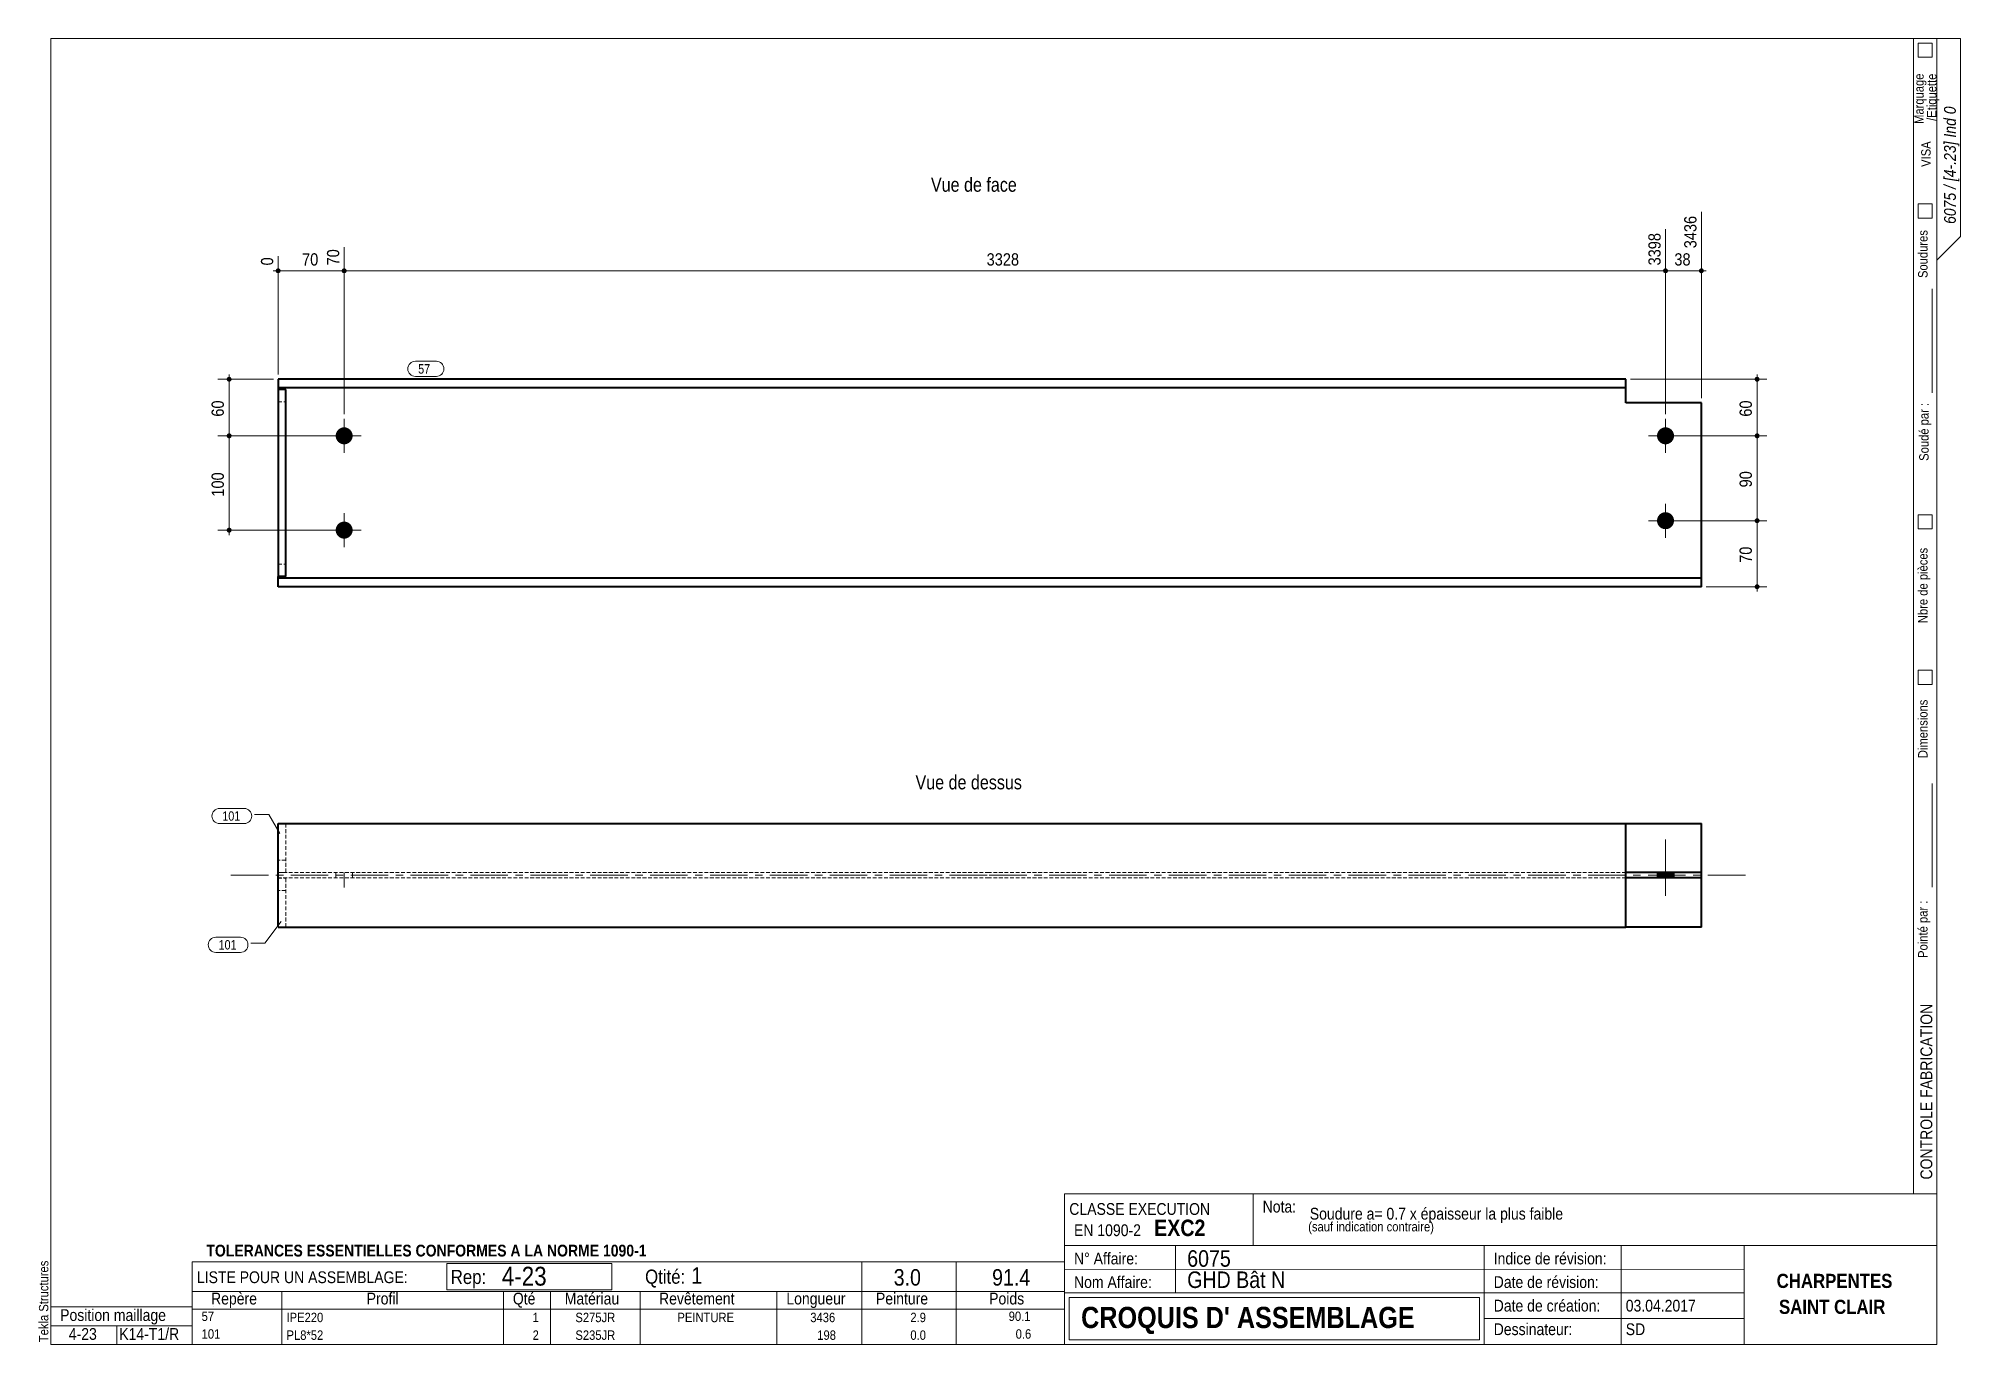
# Model space of a CAD drawing. Header units: millimetres. Extents: x 2 to 410, y 5 to 282.
import ezdxf

# ---------------------------------------------------------------- set-up
doc = ezdxf.new("R2010")
doc.units = ezdxf.units.MM
for name, pattern in [('AXES', [12.7, 7.9375, -1.5875, 1.5875, -1.5875]), ('CACHE2', [1.190625, 0.79375, -0.396875]), ('INTERROMPUX2', [9.525, 6.35, -3.175])]:
    doc.linetypes.add(name, pattern=pattern)
for name, color, linetype, lineweight in [('Autre type objet', 1, 'Continuous', 0), ('Axe', 1, 'Continuous', 0), ('Boulon', 7, 'Continuous', 0), ('Cache', 7, 'Continuous', 0), ('Cotation', 7, 'Continuous', 0), ('Feuille dessin', 5, 'Continuous', 0), ('Piece', 2, 'Continuous', 0), ('Repère pièce', 3, 'Continuous', 0)]:
    doc.layers.add(name, color=color, linetype=linetype, lineweight=lineweight)
doc.styles.add('ARIAL', font='ARIAL.TTF')
doc.styles.add('ARIAL_BOLD', font='ARIALBD.TTF')
doc.styles.add('ARIAL_ITALIC', font='ARIALI.TTF')
doc.styles.add('ARIAL_NARROW', font='ARIAL.TTF')
doc.styles.add('COMIC_SANS_MS', font='COMIC.TTF')

# ---------------------------------------------------------------- blocks, each defined once
blk = doc.blocks.new('*A1')
at = {"layer": 'Boulon'}
for points in [[(349.24, 197.68), (349.23, 197.63), (349.23, 197.59), (349.23, 197.55), (349.22, 197.5), (349.22, 197.46), (349.21, 197.41), (349.2, 197.37), (349.19, 197.33), (349.18, 197.29), (349.17, 197.24), (349.16, 197.2), (349.14, 197.16), (349.13, 197.12), (349.11, 197.07), (349.1, 197.03), (349.08, 196.99), (349.06, 196.95), (349.04, 196.91), (349.02, 196.87), (349, 196.84), (348.98, 196.8), (348.96, 196.76), (348.93, 196.72), (348.91, 196.69), (348.88, 196.65), (348.85, 196.62), (348.83, 196.58), (348.8, 196.55), (348.77, 196.51), (348.74, 196.48), (348.71, 196.45), (348.68, 196.42), (348.64, 196.39), (348.61, 196.36), (348.58, 196.33), (348.54, 196.3), (348.51, 196.28), (348.47, 196.25), (348.44, 196.23), (348.4, 196.2), (348.36, 196.18), (348.32, 196.16), (348.28, 196.13), (348.24, 196.11), (348.21, 196.1), (348.17, 196.08), (348.12, 196.06), (348.08, 196.04), (348.04, 196.03), (348, 196.01), (347.96, 196), (347.92, 195.99), (347.87, 195.98), (347.83, 195.97), (347.79, 195.96), (347.74, 195.95), (347.7, 195.94), (347.66, 195.94), (347.61, 195.93), (347.57, 195.93), (347.52, 195.92), (347.48, 195.92), (347.44, 195.92), (347.39, 195.92), (347.35, 195.92), (347.3, 195.93), (347.26, 195.93), (347.22, 195.94), (347.17, 195.94), (347.13, 195.95), (347.08, 195.96), (347.04, 195.97), (347, 195.98), (346.96, 195.99), (346.91, 196), (346.87, 196.01), (346.83, 196.03), (346.79, 196.04), (346.75, 196.06), (346.71, 196.08), (346.67, 196.1), (346.63, 196.11), (346.59, 196.13), (346.55, 196.16), (346.51, 196.18), (346.47, 196.2), (346.44, 196.23), (346.4, 196.25), (346.36, 196.28), (346.33, 196.3), (346.29, 196.33), (346.26, 196.36), (346.23, 196.39), (346.19, 196.42), (346.16, 196.45), (346.13, 196.48), (346.1, 196.51), (346.07, 196.55), (346.04, 196.58), (346.02, 196.62), (345.99, 196.65), (345.96, 196.69), (345.94, 196.72), (345.91, 196.76), (345.89, 196.8), (345.87, 196.84), (345.85, 196.87), (345.83, 196.91), (345.81, 196.95), (345.79, 196.99), (345.77, 197.03), (345.76, 197.07), (345.74, 197.12), (345.73, 197.16), (345.71, 197.2), (345.7, 197.24), (345.69, 197.29), (345.68, 197.33), (345.67, 197.37), (345.66, 197.41), (345.66, 197.46), (345.65, 197.5), (345.64, 197.55), (345.64, 197.59), (345.64, 197.63), (345.64, 197.68), (345.64, 197.72), (345.64, 197.77), (345.64, 197.81), (345.64, 197.85), (345.64, 197.9), (345.65, 197.94), (345.66, 197.99), (345.66, 198.03), (345.67, 198.07), (345.68, 198.12), (345.69, 198.16), (345.7, 198.2), (345.71, 198.24), (345.73, 198.29), (345.74, 198.33), (345.76, 198.37), (345.77, 198.41), (345.79, 198.45), (345.81, 198.49), (345.83, 198.53), (345.85, 198.57), (345.87, 198.61), (345.89, 198.65), (345.91, 198.69), (345.94, 198.72), (345.96, 198.76), (345.99, 198.79), (346.02, 198.83), (346.04, 198.86), (346.07, 198.9), (346.1, 198.93), (346.13, 198.96), (346.16, 199), (346.19, 199.03), (346.23, 199.06), (346.26, 199.09), (346.29, 199.11), (346.33, 199.14), (346.36, 199.17), (346.4, 199.19), (346.44, 199.22), (346.47, 199.24), (346.51, 199.27), (346.55, 199.29), (346.59, 199.31), (346.63, 199.33), (346.67, 199.35), (346.71, 199.37), (346.75, 199.39), (346.79, 199.4), (346.83, 199.42), (346.87, 199.43), (346.91, 199.44), (346.96, 199.46), (347, 199.47), (347.04, 199.48), (347.08, 199.49), (347.13, 199.5), (347.17, 199.5), (347.22, 199.51), (347.26, 199.51), (347.3, 199.52), (347.35, 199.52), (347.39, 199.52), (347.44, 199.52), (347.48, 199.52), (347.52, 199.52), (347.57, 199.52), (347.61, 199.51), (347.66, 199.51), (347.7, 199.5), (347.74, 199.5), (347.79, 199.49), (347.83, 199.48), (347.87, 199.47), (347.92, 199.46), (347.96, 199.44), (348, 199.43), (348.04, 199.42), (348.08, 199.4), (348.12, 199.39), (348.17, 199.37), (348.21, 199.35), (348.24, 199.33), (348.28, 199.31), (348.32, 199.29), (348.36, 199.27), (348.4, 199.24), (348.44, 199.22), (348.47, 199.19), (348.51, 199.17), (348.54, 199.14), (348.58, 199.11), (348.61, 199.09), (348.64, 199.06), (348.68, 199.03), (348.71, 199), (348.74, 198.96), (348.77, 198.93), (348.8, 198.9), (348.83, 198.86), (348.85, 198.83), (348.88, 198.79), (348.91, 198.76), (348.93, 198.72), (348.96, 198.69), (348.98, 198.65), (349, 198.61), (349.02, 198.57), (349.04, 198.53), (349.06, 198.49), (349.08, 198.45), (349.1, 198.41), (349.11, 198.37), (349.13, 198.33), (349.14, 198.29), (349.16, 198.24), (349.17, 198.2), (349.18, 198.16), (349.19, 198.12), (349.2, 198.07), (349.21, 198.03), (349.22, 197.99), (349.22, 197.94), (349.23, 197.9), (349.23, 197.85), (349.23, 197.81), (349.24, 197.77), (349.24, 197.72)], [(349.24, 179.68), (349.23, 179.63), (349.23, 179.59), (349.23, 179.55), (349.22, 179.5), (349.22, 179.46), (349.21, 179.41), (349.2, 179.37), (349.19, 179.33), (349.18, 179.29), (349.17, 179.24), (349.16, 179.2), (349.14, 179.16), (349.13, 179.12), (349.11, 179.07), (349.1, 179.03), (349.08, 178.99), (349.06, 178.95), (349.04, 178.91), (349.02, 178.87), (349, 178.84), (348.98, 178.8), (348.96, 178.76), (348.93, 178.72), (348.91, 178.69), (348.88, 178.65), (348.85, 178.62), (348.83, 178.58), (348.8, 178.55), (348.77, 178.51), (348.74, 178.48), (348.71, 178.45), (348.68, 178.42), (348.64, 178.39), (348.61, 178.36), (348.58, 178.33), (348.54, 178.3), (348.51, 178.28), (348.47, 178.25), (348.44, 178.23), (348.4, 178.2), (348.36, 178.18), (348.32, 178.16), (348.28, 178.13), (348.24, 178.11), (348.21, 178.1), (348.17, 178.08), (348.12, 178.06), (348.08, 178.04), (348.04, 178.03), (348, 178.01), (347.96, 178), (347.92, 177.99), (347.87, 177.98), (347.83, 177.97), (347.79, 177.96), (347.74, 177.95), (347.7, 177.94), (347.66, 177.94), (347.61, 177.93), (347.57, 177.93), (347.52, 177.92), (347.48, 177.92), (347.44, 177.92), (347.39, 177.92), (347.35, 177.92), (347.3, 177.93), (347.26, 177.93), (347.22, 177.94), (347.17, 177.94), (347.13, 177.95), (347.08, 177.96), (347.04, 177.97), (347, 177.98), (346.96, 177.99), (346.91, 178), (346.87, 178.01), (346.83, 178.03), (346.79, 178.04), (346.75, 178.06), (346.71, 178.08), (346.67, 178.1), (346.63, 178.11), (346.59, 178.13), (346.55, 178.16), (346.51, 178.18), (346.47, 178.2), (346.44, 178.23), (346.4, 178.25), (346.36, 178.28), (346.33, 178.3), (346.29, 178.33), (346.26, 178.36), (346.23, 178.39), (346.19, 178.42), (346.16, 178.45), (346.13, 178.48), (346.1, 178.51), (346.07, 178.55), (346.04, 178.58), (346.02, 178.62), (345.99, 178.65), (345.96, 178.69), (345.94, 178.72), (345.91, 178.76), (345.89, 178.8), (345.87, 178.84), (345.85, 178.87), (345.83, 178.91), (345.81, 178.95), (345.79, 178.99), (345.77, 179.03), (345.76, 179.07), (345.74, 179.12), (345.73, 179.16), (345.71, 179.2), (345.7, 179.24), (345.69, 179.29), (345.68, 179.33), (345.67, 179.37), (345.66, 179.41), (345.66, 179.46), (345.65, 179.5), (345.64, 179.55), (345.64, 179.59), (345.64, 179.63), (345.64, 179.68), (345.64, 179.72), (345.64, 179.77), (345.64, 179.81), (345.64, 179.85), (345.64, 179.9), (345.65, 179.94), (345.66, 179.99), (345.66, 180.03), (345.67, 180.07), (345.68, 180.12), (345.69, 180.16), (345.7, 180.2), (345.71, 180.24), (345.73, 180.29), (345.74, 180.33), (345.76, 180.37), (345.77, 180.41), (345.79, 180.45), (345.81, 180.49), (345.83, 180.53), (345.85, 180.57), (345.87, 180.61), (345.89, 180.65), (345.91, 180.69), (345.94, 180.72), (345.96, 180.76), (345.99, 180.79), (346.02, 180.83), (346.04, 180.86), (346.07, 180.9), (346.1, 180.93), (346.13, 180.96), (346.16, 181), (346.19, 181.03), (346.23, 181.06), (346.26, 181.09), (346.29, 181.11), (346.33, 181.14), (346.36, 181.17), (346.4, 181.19), (346.44, 181.22), (346.47, 181.24), (346.51, 181.27), (346.55, 181.29), (346.59, 181.31), (346.63, 181.33), (346.67, 181.35), (346.71, 181.37), (346.75, 181.39), (346.79, 181.4), (346.83, 181.42), (346.87, 181.43), (346.91, 181.44), (346.96, 181.46), (347, 181.47), (347.04, 181.48), (347.08, 181.49), (347.13, 181.5), (347.17, 181.5), (347.22, 181.51), (347.26, 181.51), (347.3, 181.52), (347.35, 181.52), (347.39, 181.52), (347.44, 181.52), (347.48, 181.52), (347.52, 181.52), (347.57, 181.52), (347.61, 181.51), (347.66, 181.51), (347.7, 181.5), (347.74, 181.5), (347.79, 181.49), (347.83, 181.48), (347.87, 181.47), (347.92, 181.46), (347.96, 181.44), (348, 181.43), (348.04, 181.42), (348.08, 181.4), (348.12, 181.39), (348.17, 181.37), (348.21, 181.35), (348.24, 181.33), (348.28, 181.31), (348.32, 181.29), (348.36, 181.27), (348.4, 181.24), (348.44, 181.22), (348.47, 181.19), (348.51, 181.17), (348.54, 181.14), (348.58, 181.11), (348.61, 181.09), (348.64, 181.06), (348.68, 181.03), (348.71, 181), (348.74, 180.96), (348.77, 180.93), (348.8, 180.9), (348.83, 180.86), (348.85, 180.83), (348.88, 180.79), (348.91, 180.76), (348.93, 180.72), (348.96, 180.69), (348.98, 180.65), (349, 180.61), (349.02, 180.57), (349.04, 180.53), (349.06, 180.49), (349.08, 180.45), (349.1, 180.41), (349.11, 180.37), (349.13, 180.33), (349.14, 180.29), (349.16, 180.24), (349.17, 180.2), (349.18, 180.16), (349.19, 180.12), (349.2, 180.07), (349.21, 180.03), (349.22, 179.99), (349.22, 179.94), (349.23, 179.9), (349.23, 179.85), (349.23, 179.81), (349.24, 179.77), (349.24, 179.72)]]:
    blk.add_hatch(color=256, dxfattribs=at).paths.add_polyline_path(points, flags=17)
at = {"layer": 'Boulon', "linetype": 'Continuous', "lineweight": 0}
for p, q in [((347.44, 201.32), (347.44, 194.12)), ((343.84, 197.72), (351.04, 197.72)), ((343.84, 179.72), (351.04, 179.72)), ((347.44, 183.32), (347.44, 176.12))]:
    blk.add_line(p, q, dxfattribs=at)
blk = doc.blocks.new('*A2')
at = {"layer": 'Boulon'}
for points in [[(69.02, 197.68), (69.02, 197.63), (69.02, 197.59), (69.02, 197.55), (69.01, 197.5), (69.01, 197.46), (69, 197.41), (68.99, 197.37), (68.98, 197.33), (68.97, 197.29), (68.96, 197.24), (68.95, 197.2), (68.93, 197.16), (68.92, 197.12), (68.9, 197.07), (68.89, 197.03), (68.87, 196.99), (68.85, 196.95), (68.83, 196.91), (68.81, 196.87), (68.79, 196.84), (68.77, 196.8), (68.75, 196.76), (68.72, 196.72), (68.7, 196.69), (68.67, 196.65), (68.64, 196.62), (68.62, 196.58), (68.59, 196.55), (68.56, 196.51), (68.53, 196.48), (68.5, 196.45), (68.47, 196.42), (68.43, 196.39), (68.4, 196.36), (68.37, 196.33), (68.33, 196.3), (68.3, 196.28), (68.26, 196.25), (68.22, 196.23), (68.19, 196.2), (68.15, 196.18), (68.11, 196.16), (68.07, 196.13), (68.03, 196.11), (67.99, 196.1), (67.95, 196.08), (67.91, 196.06), (67.87, 196.04), (67.83, 196.03), (67.79, 196.01), (67.75, 196), (67.7, 195.99), (67.66, 195.98), (67.62, 195.97), (67.58, 195.96), (67.53, 195.95), (67.49, 195.94), (67.45, 195.94), (67.4, 195.93), (67.36, 195.93), (67.31, 195.92), (67.27, 195.92), (67.22, 195.92), (67.18, 195.92), (67.14, 195.92), (67.09, 195.93), (67.05, 195.93), (67, 195.94), (66.96, 195.94), (66.92, 195.95), (66.87, 195.96), (66.83, 195.97), (66.79, 195.98), (66.74, 195.99), (66.7, 196), (66.66, 196.01), (66.62, 196.03), (66.58, 196.04), (66.54, 196.06), (66.5, 196.08), (66.46, 196.1), (66.42, 196.11), (66.38, 196.13), (66.34, 196.16), (66.3, 196.18), (66.26, 196.2), (66.22, 196.23), (66.19, 196.25), (66.15, 196.28), (66.12, 196.3), (66.08, 196.33), (66.05, 196.36), (66.02, 196.39), (65.98, 196.42), (65.95, 196.45), (65.92, 196.48), (65.89, 196.51), (65.86, 196.55), (65.83, 196.58), (65.81, 196.62), (65.78, 196.65), (65.75, 196.69), (65.73, 196.72), (65.7, 196.76), (65.68, 196.8), (65.66, 196.84), (65.64, 196.87), (65.62, 196.91), (65.6, 196.95), (65.58, 196.99), (65.56, 197.03), (65.55, 197.07), (65.53, 197.12), (65.52, 197.16), (65.5, 197.2), (65.49, 197.24), (65.48, 197.29), (65.47, 197.33), (65.46, 197.37), (65.45, 197.41), (65.44, 197.46), (65.44, 197.5), (65.43, 197.55), (65.43, 197.59), (65.43, 197.63), (65.43, 197.68), (65.42, 197.72), (65.43, 197.77), (65.43, 197.81), (65.43, 197.85), (65.43, 197.9), (65.44, 197.94), (65.44, 197.99), (65.45, 198.03), (65.46, 198.07), (65.47, 198.12), (65.48, 198.16), (65.49, 198.2), (65.5, 198.24), (65.52, 198.29), (65.53, 198.33), (65.55, 198.37), (65.56, 198.41), (65.58, 198.45), (65.6, 198.49), (65.62, 198.53), (65.64, 198.57), (65.66, 198.61), (65.68, 198.65), (65.7, 198.69), (65.73, 198.72), (65.75, 198.76), (65.78, 198.79), (65.81, 198.83), (65.83, 198.86), (65.86, 198.9), (65.89, 198.93), (65.92, 198.96), (65.95, 199), (65.98, 199.03), (66.02, 199.06), (66.05, 199.09), (66.08, 199.11), (66.12, 199.14), (66.15, 199.17), (66.19, 199.19), (66.22, 199.22), (66.26, 199.24), (66.3, 199.27), (66.34, 199.29), (66.38, 199.31), (66.42, 199.33), (66.46, 199.35), (66.5, 199.37), (66.54, 199.39), (66.58, 199.4), (66.62, 199.42), (66.66, 199.43), (66.7, 199.44), (66.74, 199.46), (66.79, 199.47), (66.83, 199.48), (66.87, 199.49), (66.92, 199.5), (66.96, 199.5), (67, 199.51), (67.05, 199.51), (67.09, 199.52), (67.14, 199.52), (67.18, 199.52), (67.22, 199.52), (67.27, 199.52), (67.31, 199.52), (67.36, 199.52), (67.4, 199.51), (67.45, 199.51), (67.49, 199.5), (67.53, 199.5), (67.58, 199.49), (67.62, 199.48), (67.66, 199.47), (67.7, 199.46), (67.75, 199.44), (67.79, 199.43), (67.83, 199.42), (67.87, 199.4), (67.91, 199.39), (67.95, 199.37), (67.99, 199.35), (68.03, 199.33), (68.07, 199.31), (68.11, 199.29), (68.15, 199.27), (68.19, 199.24), (68.22, 199.22), (68.26, 199.19), (68.3, 199.17), (68.33, 199.14), (68.37, 199.11), (68.4, 199.09), (68.43, 199.06), (68.47, 199.03), (68.5, 199), (68.53, 198.96), (68.56, 198.93), (68.59, 198.9), (68.62, 198.86), (68.64, 198.83), (68.67, 198.79), (68.7, 198.76), (68.72, 198.72), (68.75, 198.69), (68.77, 198.65), (68.79, 198.61), (68.81, 198.57), (68.83, 198.53), (68.85, 198.49), (68.87, 198.45), (68.89, 198.41), (68.9, 198.37), (68.92, 198.33), (68.93, 198.29), (68.95, 198.24), (68.96, 198.2), (68.97, 198.16), (68.98, 198.12), (68.99, 198.07), (69, 198.03), (69.01, 197.99), (69.01, 197.94), (69.02, 197.9), (69.02, 197.85), (69.02, 197.81), (69.02, 197.77), (69.02, 197.72)], [(69.02, 177.68), (69.02, 177.63), (69.02, 177.59), (69.02, 177.55), (69.01, 177.5), (69.01, 177.46), (69, 177.41), (68.99, 177.37), (68.98, 177.33), (68.97, 177.29), (68.96, 177.24), (68.95, 177.2), (68.93, 177.16), (68.92, 177.12), (68.9, 177.07), (68.89, 177.03), (68.87, 176.99), (68.85, 176.95), (68.83, 176.91), (68.81, 176.87), (68.79, 176.84), (68.77, 176.8), (68.75, 176.76), (68.72, 176.72), (68.7, 176.69), (68.67, 176.65), (68.64, 176.62), (68.62, 176.58), (68.59, 176.55), (68.56, 176.51), (68.53, 176.48), (68.5, 176.45), (68.47, 176.42), (68.43, 176.39), (68.4, 176.36), (68.37, 176.33), (68.33, 176.3), (68.3, 176.28), (68.26, 176.25), (68.22, 176.23), (68.19, 176.2), (68.15, 176.18), (68.11, 176.16), (68.07, 176.13), (68.03, 176.11), (67.99, 176.1), (67.95, 176.08), (67.91, 176.06), (67.87, 176.04), (67.83, 176.03), (67.79, 176.01), (67.75, 176), (67.7, 175.99), (67.66, 175.98), (67.62, 175.97), (67.58, 175.96), (67.53, 175.95), (67.49, 175.94), (67.45, 175.94), (67.4, 175.93), (67.36, 175.93), (67.31, 175.92), (67.27, 175.92), (67.22, 175.92), (67.18, 175.92), (67.14, 175.92), (67.09, 175.93), (67.05, 175.93), (67, 175.94), (66.96, 175.94), (66.92, 175.95), (66.87, 175.96), (66.83, 175.97), (66.79, 175.98), (66.74, 175.99), (66.7, 176), (66.66, 176.01), (66.62, 176.03), (66.58, 176.04), (66.54, 176.06), (66.5, 176.08), (66.46, 176.1), (66.42, 176.11), (66.38, 176.13), (66.34, 176.16), (66.3, 176.18), (66.26, 176.2), (66.22, 176.23), (66.19, 176.25), (66.15, 176.28), (66.12, 176.3), (66.08, 176.33), (66.05, 176.36), (66.02, 176.39), (65.98, 176.42), (65.95, 176.45), (65.92, 176.48), (65.89, 176.51), (65.86, 176.55), (65.83, 176.58), (65.81, 176.62), (65.78, 176.65), (65.75, 176.69), (65.73, 176.72), (65.7, 176.76), (65.68, 176.8), (65.66, 176.84), (65.64, 176.87), (65.62, 176.91), (65.6, 176.95), (65.58, 176.99), (65.56, 177.03), (65.55, 177.07), (65.53, 177.12), (65.52, 177.16), (65.5, 177.2), (65.49, 177.24), (65.48, 177.29), (65.47, 177.33), (65.46, 177.37), (65.45, 177.41), (65.44, 177.46), (65.44, 177.5), (65.43, 177.55), (65.43, 177.59), (65.43, 177.63), (65.43, 177.68), (65.42, 177.72), (65.43, 177.77), (65.43, 177.81), (65.43, 177.85), (65.43, 177.9), (65.44, 177.94), (65.44, 177.99), (65.45, 178.03), (65.46, 178.07), (65.47, 178.12), (65.48, 178.16), (65.49, 178.2), (65.5, 178.24), (65.52, 178.29), (65.53, 178.33), (65.55, 178.37), (65.56, 178.41), (65.58, 178.45), (65.6, 178.49), (65.62, 178.53), (65.64, 178.57), (65.66, 178.61), (65.68, 178.65), (65.7, 178.69), (65.73, 178.72), (65.75, 178.76), (65.78, 178.79), (65.81, 178.83), (65.83, 178.86), (65.86, 178.9), (65.89, 178.93), (65.92, 178.96), (65.95, 179), (65.98, 179.03), (66.02, 179.06), (66.05, 179.09), (66.08, 179.11), (66.12, 179.14), (66.15, 179.17), (66.19, 179.19), (66.22, 179.22), (66.26, 179.24), (66.3, 179.27), (66.34, 179.29), (66.38, 179.31), (66.42, 179.33), (66.46, 179.35), (66.5, 179.37), (66.54, 179.39), (66.58, 179.4), (66.62, 179.42), (66.66, 179.43), (66.7, 179.44), (66.74, 179.46), (66.79, 179.47), (66.83, 179.48), (66.87, 179.49), (66.92, 179.5), (66.96, 179.5), (67, 179.51), (67.05, 179.51), (67.09, 179.52), (67.14, 179.52), (67.18, 179.52), (67.22, 179.52), (67.27, 179.52), (67.31, 179.52), (67.36, 179.52), (67.4, 179.51), (67.45, 179.51), (67.49, 179.5), (67.53, 179.5), (67.58, 179.49), (67.62, 179.48), (67.66, 179.47), (67.7, 179.46), (67.75, 179.44), (67.79, 179.43), (67.83, 179.42), (67.87, 179.4), (67.91, 179.39), (67.95, 179.37), (67.99, 179.35), (68.03, 179.33), (68.07, 179.31), (68.11, 179.29), (68.15, 179.27), (68.19, 179.24), (68.22, 179.22), (68.26, 179.19), (68.3, 179.17), (68.33, 179.14), (68.37, 179.11), (68.4, 179.09), (68.43, 179.06), (68.47, 179.03), (68.5, 179), (68.53, 178.96), (68.56, 178.93), (68.59, 178.9), (68.62, 178.86), (68.64, 178.83), (68.67, 178.79), (68.7, 178.76), (68.72, 178.72), (68.75, 178.69), (68.77, 178.65), (68.79, 178.61), (68.81, 178.57), (68.83, 178.53), (68.85, 178.49), (68.87, 178.45), (68.89, 178.41), (68.9, 178.37), (68.92, 178.33), (68.93, 178.29), (68.95, 178.24), (68.96, 178.2), (68.97, 178.16), (68.98, 178.12), (68.99, 178.07), (69, 178.03), (69.01, 177.99), (69.01, 177.94), (69.02, 177.9), (69.02, 177.85), (69.02, 177.81), (69.02, 177.77), (69.02, 177.72)]]:
    blk.add_hatch(color=256, dxfattribs=at).paths.add_polyline_path(points, flags=17)
at = {"layer": 'Boulon', "linetype": 'Continuous', "lineweight": 0}
for p, q in [((67.22, 201.32), (67.22, 194.12)), ((63.62, 197.72), (70.82, 197.72)), ((67.22, 181.32), (67.22, 174.12)), ((63.62, 177.72), (70.82, 177.72))]:
    blk.add_line(p, q, dxfattribs=at)
blk = doc.blocks.new('*A3')
at = {"layer": 'Cache', "color": 7, "linetype": 'CACHE2', "lineweight": 20}
blk.add_line((53.224433, 207.562426), (53.224433, 167.882427), dxfattribs=at)
at = {"layer": 'Piece', "color": 2, "linetype": 'Continuous', "lineweight": 40}
for p, q in [((203.936682, 209.722426), (53.224433, 209.722426)), ((53.224433, 209.722426), (53.224433, 207.562426)), ((203.936682, 207.882426), (53.224433, 207.882426)), ((339.036682, 209.722426), (204.036682, 209.722426)), ((339.036682, 207.882426), (204.036682, 207.882426)), ((339.036682, 204.722426), (339.036682, 209.722426)), ((355.036682, 204.722426), (339.036682, 204.722426)), ((355.036682, 165.722426), (355.036682, 204.722426)), ((53.224433, 165.722426), (53.224433, 167.882427)), ((203.936682, 167.562426), (53.224433, 167.562426)), ((355.036682, 167.562426), (204.036682, 167.562426)), ((203.936682, 165.722426), (53.224433, 165.722426)), ((355.036682, 165.722426), (204.036682, 165.722426))]:
    blk.add_line(p, q, dxfattribs=at)
blk = doc.blocks.new('*A4')
at = {"layer": 'Cache', "color": 7, "linetype": 'CACHE2', "lineweight": 20}
for p, q in [((53.221726, 204.962426), (54.821726, 204.962426)), ((53.221726, 170.482427), (54.821726, 170.482427))]:
    blk.add_line(p, q, dxfattribs=at)
at = {"layer": 'Piece', "color": 2, "linetype": 'Continuous', "lineweight": 40}
for p, q in [((54.821726, 207.562426), (53.221726, 207.562426)), ((53.221726, 207.562426), (53.221726, 167.882427)), ((54.821726, 167.882427), (54.821726, 207.562426)), ((54.821726, 167.882427), (53.221726, 167.882427))]:
    blk.add_line(p, q, dxfattribs=at)
blk = doc.blocks.new('*A5')
at = {"layer": 'Cache', "color": 7, "linetype": 'CACHE2', "lineweight": 20}
for p, q in [((54.821726, 207.562426), (53.221726, 207.562426)), ((53.221726, 207.562426), (53.221726, 167.882427)), ((53.221726, 204.962426), (54.821726, 204.962426)), ((54.821726, 167.882427), (54.821726, 207.562426)), ((53.221726, 170.482427), (54.821726, 170.482427)), ((53.221726, 167.882427), (54.821726, 167.882427))]:
    blk.add_line(p, q, dxfattribs=at)
blk = doc.blocks.new('*A6')
at = {"layer": 'Boulon'}
blk.add_hatch(color=256, dxfattribs=at).paths.add_polyline_path([(349.24, 105.13), (349.24, 103.95), (345.64, 103.95), (345.64, 105.13)], flags=17)
blk.add_hatch(color=256, dxfattribs=at).paths.add_polyline_path([(349.24, 105.13), (349.24, 103.95), (345.64, 103.95), (345.64, 105.13)], flags=17)
at = {"layer": 'Boulon', "linetype": 'Continuous', "lineweight": 0}
for p, q in [((347.44, 100.14), (347.44, 112.14)), ((347.44, 100.14), (347.44, 112.14)), ((345.64, 103.95), (345.64, 105.13)), ((345.64, 103.95), (345.64, 105.13)), ((349.24, 103.95), (349.24, 105.13)), ((349.24, 103.95), (349.24, 105.13))]:
    blk.add_line(p, q, dxfattribs=at)
blk = doc.blocks.new('*A7')
at = {"layer": 'Boulon', "linetype": 'INTERROMPUX2', "lineweight": 0}
for p, q in [((65.424781, 103.947496), (65.424781, 105.127496)), ((65.424781, 103.947496), (65.424781, 105.127496)), ((67.224781, 101.947496), (67.224781, 105.127496)), ((67.224781, 101.947496), (67.224781, 105.127496)), ((69.024781, 103.947496), (69.024781, 105.127496)), ((69.024781, 103.947496), (69.024781, 105.127496))]:
    blk.add_line(p, q, dxfattribs=at)
blk = doc.blocks.new('*A8')
at = {"layer": 'Axe', "color": 1, "linetype": 'AXES', "lineweight": 15}
for p, q in [((43.224433, 104.537496), (203.936682, 104.537496)), ((204.036682, 104.537496), (365.036682, 104.537496))]:
    blk.add_line(p, q, dxfattribs=at)
at = {"layer": 'Cache', "color": 7, "linetype": 'CACHE2', "lineweight": 20}
for p, q in [((203.936682, 105.127496), (53.224433, 105.127496)), ((203.936682, 103.947496), (53.224433, 103.947496)), ((339.036682, 105.127496), (204.036682, 105.127496)), ((339.036682, 103.947496), (204.036682, 103.947496))]:
    blk.add_line(p, q, dxfattribs=at)
at = {"layer": 'Piece', "color": 2, "linetype": 'Continuous', "lineweight": 40}
for p, q in [((53.224433, 93.537496), (53.224433, 115.537496)), ((53.224433, 115.537496), (203.936682, 115.537496)), ((204.036682, 115.537496), (355.036682, 115.537496)), ((339.036682, 93.537496), (339.036682, 115.537496)), ((355.036682, 93.537496), (355.036682, 115.537496)), ((355.036682, 105.127496), (339.036682, 105.127496)), ((355.036682, 103.947496), (339.036682, 103.947496)), ((53.224433, 93.537496), (203.936682, 93.537496)), ((204.036682, 93.537496), (339.036682, 93.537496)), ((355.036682, 93.537496), (339.036682, 93.537496))]:
    blk.add_line(p, q, dxfattribs=at)
blk = doc.blocks.new('*A9')
at = {"layer": 'Cache', "color": 7, "linetype": 'CACHE2', "lineweight": 20}
for p, q in [((53.221726, 103.927496), (54.821726, 103.927496)), ((54.821726, 93.557496), (54.821726, 103.927496)), ((54.821726, 101.327496), (53.221726, 101.327496)), ((54.821726, 93.557496), (53.221726, 93.557496))]:
    blk.add_line(p, q, dxfattribs=at)
at = {"layer": 'Piece', "color": 2, "linetype": 'Continuous', "lineweight": 40}
blk.add_line((53.221726, 93.557496), (53.221726, 103.927496), dxfattribs=at)
blk = doc.blocks.new('*A10')
at = {"layer": 'Cache', "color": 7, "linetype": 'CACHE2', "lineweight": 20}
for p, q in [((54.821726, 115.517496), (53.221726, 115.517496)), ((54.821726, 105.147496), (54.821726, 115.517496)), ((54.821726, 107.747496), (53.221726, 107.747496)), ((54.821726, 105.147496), (53.221726, 105.147496))]:
    blk.add_line(p, q, dxfattribs=at)
at = {"layer": 'Piece', "color": 2, "linetype": 'Continuous', "lineweight": 40}
blk.add_line((53.221726, 105.147496), (53.221726, 115.517496), dxfattribs=at)
blk = doc.blocks.new('*A11')
at = {"layer": 'Feuille dessin', "linetype": 'Continuous', "lineweight": 0}
for p, q in [((405, 282), (5, 282)), ((5, 282), (5, 5)), ((405, 5), (405, 282)), ((5, 5), (405, 5))]:
    blk.add_line(p, q, dxfattribs=at)
at = {"layer": 'Feuille dessin', "style": 'ARIAL', "width": 0.85}
blk.add_text('Tekla Structures', height=2, rotation=90, dxfattribs=at).set_placement((4.5, 5.5))
blk = doc.blocks.new('*A12')
at = {"layer": 'Autre type objet', "linetype": 'Continuous', "lineweight": 0}
for p, q in [((400, 37), (400, 282)), ((400, 282), (410, 282)), ((405, 37), (405, 282)), ((410, 282), (410, 240)), ((401, 281), (401, 278)), ((404, 281), (401, 281)), ((401, 278), (404, 278)), ((404, 278), (404, 281)), ((404, 246.898947), (401, 246.898947)), ((401, 246.898947), (401, 243.898947)), ((404, 243.898947), (404, 246.898947)), ((401, 243.898947), (404, 243.898947)), ((410, 240), (405, 235)), ((404, 206.87143), (404, 228.87143)), ((401, 181), (401, 178)), ((404, 181), (401, 181)), ((404, 178), (404, 181)), ((401, 178), (404, 178)), ((401, 148), (401, 145)), ((404, 148), (401, 148)), ((404, 145), (404, 148)), ((401, 145), (404, 145)), ((404, 102), (404, 124)), ((400, 37), (405, 37))]:
    blk.add_line(p, q, dxfattribs=at)
at = {"layer": 'Autre type objet', "width": 0.85}
for s, height, style, p in [('Marquage', 2, 'ARIAL', (402.175102, 263.861793)), ('/Etiquette', 2, 'ARIAL', (404.882157, 264.509258)), ('6075 / [4-.23] Ind 0', 2.5, 'ARIAL_ITALIC', (409, 242.657715)), ('VISA', 2, 'ARIAL', (403.660159, 254.754913)), ('Soudures', 2, 'ARIAL', (403, 231.189963)), ('Soudé par :', 2, 'ARIAL', (403.230161, 192.415081)), ('Nbre de pièces', 2, 'ARIAL', (403, 158)), ('Dimensions', 2, 'ARIAL', (403, 129.364258)), ('Pointé par :', 2, 'ARIAL', (403, 87)), ('CONTROLE FABRICATION', 2.5, 'ARIAL', (404, 40))]:
    blk.add_text(s, height=height, rotation=90, dxfattribs=dict(at, style=style)).set_placement(p)
blk = doc.blocks.new('*A13')
at = {"layer": 'Autre type objet', "linetype": 'Continuous', "lineweight": 0}
for p, q in [((220, 37), (405, 37)), ((220, 37), (220, 26)), ((260, 37), (260, 26)), ((405, 37), (405, 26)), ((220, 26), (405, 26))]:
    blk.add_line(p, q, dxfattribs=at)
at = {"layer": 'Autre type objet', "width": 0.85}
for s, height, style, p in [('CLASSE EXECUTION', 2.5, 'ARIAL', (221, 32.5)), ('Nota:', 2.5, 'ARIAL', (262, 33)), ('Soudure a= 0.7 x épaisseur la plus faible', 2.5, 'ARIAL', (272, 31.5)), ('EN 1090-2', 2.5, 'ARIAL', (222, 28)), ('EXC2', 3.5, 'ARIAL_BOLD', (239, 28)), (' (sauf indication contraire)', 2, 'ARIAL', (271, 29))]:
    blk.add_text(s, height=height, dxfattribs=dict(at, style=style)).set_placement(p)
blk = doc.blocks.new('*A14')
at = {"layer": 'Autre type objet', "linetype": 'Continuous', "lineweight": 0}
for p, q in [((35, 22.526986), (220, 22.526986)), ((35.000031, 22.526887), (35, 12.5)), ((89, 22.192397), (124, 22.192397)), ((89, 16.624117), (89, 22.192397)), ((124, 22.192397), (124, 16.624117)), ((177.006307, 22.526553), (177, 12.5)), ((197.000069, 22.525594), (197, 12.5)), ((219.999994, 22.526914), (220, 12.5)), ((124, 16.624117), (89, 16.624117)), ((35, 16.25), (220, 16.25)), ((35, 12.5), (220, 12.5)), ((35, 12.5), (35, 8.75)), ((54, 16.25), (54, 12.5)), ((54, 12.5), (54, 8.75)), ((101, 16.25), (101, 12.5)), ((101, 12.5), (101, 8.75)), ((111, 16.25), (111, 12.5)), ((111, 12.5), (111, 8.75)), ((130, 16.25), (130, 12.5)), ((130, 12.5), (130, 8.75)), ((159, 16.25), (159, 12.5)), ((159, 12.5), (159, 8.75)), ((177, 12.5), (177, 8.75)), ((197, 12.5), (197, 8.75)), ((220, 12.5), (220, 8.75)), ((35, 8.75), (35, 5)), ((54, 8.75), (54, 5)), ((101, 8.75), (101, 5)), ((111, 8.75), (111, 5)), ((130, 8.75), (130, 5)), ((159, 8.75), (159, 5)), ((177, 8.75), (177, 5)), ((197, 8.75), (197, 5)), ((220, 8.75), (220, 5))]:
    blk.add_line(p, q, dxfattribs=at)
at = {"layer": 'Autre type objet', "width": 0.85}
for s, height, style, p in [('TOLERANCES ESSENTIELLES CONFORMES A LA NORME 1090-1', 2.5, 'ARIAL_BOLD', (38, 23.677143)), ('LISTE POUR UN ASSEMBLAGE:', 2.5, 'ARIAL', (36, 18.028635)), ('Rep:', 3, 'ARIAL_NARROW', (89.824804, 17.841901)), ('4-23', 4, 'ARIAL', (100.65625, 17.5)), ('Qtité:', 3, 'ARIAL', (131.03794, 17.899058)), ('1', 3.5, 'ARIAL', (140.83694, 17.899058)), ('3.0', 3.5, 'ARIAL', (183.758911, 17.5)), ('91.4', 3.5, 'ARIAL', (204.628174, 17.5)), ('Repère', 2.5, 'ARIAL', (39, 13.5)), ('Profil', 2.5, 'ARIAL', (72, 13.5)), ('Qté', 2.5, 'ARIAL', (103, 13.5)), ('Matériau', 2.5, 'ARIAL', (114, 13.5)), ('Revêtement', 2.5, 'ARIAL', (134, 13.5)), ('Longueur', 2.5, 'ARIAL', (161, 13.5)), ('Peinture', 2.5, 'ARIAL', (180, 13.5)), ('Poids', 2.5, 'ARIAL', (204, 13.5)), ('57', 2, 'ARIAL', (37, 10)), ('101', 2, 'ARIAL', (37, 6.25)), ('IPE220', 2, 'ARIAL', (55, 9.75)), ('1', 2, 'ARIAL', (107.186523, 9.75)), ('S275JR', 2, 'ARIAL', (116.259277, 9.75)), ('PEINTURE', 2, 'ARIAL', (137.896973, 9.75)), ('3436', 2, 'ARIAL', (166.070312, 9.75)), ('2.9', 2, 'ARIAL', (187.295898, 9.75)), ('90.1', 2, 'ARIAL', (208.146484, 10)), ('0.6', 2, 'ARIAL', (209.629883, 6.25)), ('PL8*52', 2, 'ARIAL', (55, 6)), ('2', 2, 'ARIAL', (107.186523, 6)), ('S235JR', 2, 'ARIAL', (116.259277, 6)), ('198', 2, 'ARIAL', (167.553711, 6)), ('0.0', 2, 'ARIAL', (187.295898, 6))]:
    blk.add_text(s, height=height, dxfattribs=dict(at, style=style)).set_placement(p)
blk = doc.blocks.new('*A15')
at = {"layer": 'Autre type objet', "linetype": 'Continuous', "lineweight": 0}
for p, q in [((220, 26), (405, 26)), ((220, 26), (220, 5)), ((243.5, 26), (243.5, 16)), ((309, 26), (309, 5)), ((338, 26), (338, 5)), ((364.113616, 5), (364.113616, 26)), ((405, 5), (405, 26)), ((220, 21), (364.091573, 20.947521)), ((220, 16), (309, 16)), ((221, 15), (308, 15)), ((221, 6), (221, 15)), ((308, 15), (308, 6)), ((309, 16), (364.1638, 15.995557)), ((309, 10.5), (364.091381, 10.5)), ((220, 5), (405, 5)), ((308, 6), (221, 6))]:
    blk.add_line(p, q, dxfattribs=at)
at = {"layer": 'Autre type objet', "width": 0.85}
for s, height, style, p in [('N° Affaire:', 2.5, 'ARIAL_NARROW', (222, 22)), ('6075', 3.5, 'ARIAL', (246, 21.5)), ('Indice de révision:', 2.5, 'ARIAL_NARROW', (311, 22)), ('GHD Bât N', 3.5, 'ARIAL', (246, 17)), ('Nom Affaire:', 2.5, 'ARIAL_NARROW', (222, 17)), ('Date de révision:', 2.5, 'ARIAL_NARROW', (311, 17)), ('CHARPENTES', 3, 'ARIAL_BOLD', (371, 17)), ("CROQUIS D' ASSEMBLAGE", 4.5, 'ARIAL_BOLD', (223.5, 8.5)), ('Date de création:', 2.5, 'ARIAL_NARROW', (311, 12)), ('03.04.2017', 2.5, 'ARIAL', (339, 12)), ('SAINT CLAIR', 3, 'ARIAL_BOLD', (371.5, 11.5)), ('Dessinateur:', 2.5, 'ARIAL_NARROW', (311, 7)), ('SD', 2.5, 'ARIAL', (339, 7))]:
    blk.add_text(s, height=height, dxfattribs=dict(at, style=style)).set_placement(p)
blk = doc.blocks.new('*A16')
at = {"layer": 'Autre type objet', "linetype": 'Continuous', "lineweight": 0}
for p, q in [((5, 13), (5, 9)), ((5, 13), (35, 13)), ((35, 9), (35, 13)), ((39.5, 13), (39.5, 13)), ((5, 9), (35, 9)), ((5, 9), (5, 5)), ((19, 9), (19, 5)), ((35, 9), (35, 5)), ((5, 5), (35, 5))]:
    blk.add_line(p, q, dxfattribs=at)
at = {"layer": 'Autre type objet', "style": 'ARIAL', "width": 0.85}
for s, p in [('Position maillage', (7, 10)), ('4-23', (8.83374, 6)), ('K14-T1/R', (19.536743, 6))]:
    blk.add_text(s, height=2.5, dxfattribs=at).set_placement(p)
blk = doc.blocks.new('*A17')
at = {"layer": 'Cotation'}
for points in [[(366.83, 179.2), (366.81, 179.2), (366.78, 179.21), (366.76, 179.21), (366.73, 179.22), (366.71, 179.22), (366.68, 179.23), (366.66, 179.24), (366.64, 179.25), (366.61, 179.26), (366.59, 179.28), (366.57, 179.29), (366.55, 179.3), (366.53, 179.32), (366.51, 179.34), (366.49, 179.35), (366.47, 179.37), (366.46, 179.39), (366.44, 179.41), (366.43, 179.43), (366.41, 179.46), (366.4, 179.48), (366.39, 179.5), (366.38, 179.52), (366.37, 179.55), (366.36, 179.57), (366.35, 179.6), (366.35, 179.62), (366.34, 179.65), (366.34, 179.67), (366.34, 179.7), (366.34, 179.72), (366.34, 179.75), (366.34, 179.77), (366.34, 179.8), (366.35, 179.82), (366.35, 179.85), (366.36, 179.87), (366.37, 179.9), (366.38, 179.92), (366.39, 179.94), (366.4, 179.97), (366.41, 179.99), (366.43, 180.01), (366.44, 180.03), (366.46, 180.05), (366.47, 180.07), (366.49, 180.09), (366.51, 180.11), (366.53, 180.12), (366.55, 180.14), (366.57, 180.15), (366.59, 180.17), (366.61, 180.18), (366.64, 180.19), (366.66, 180.2), (366.68, 180.21), (366.71, 180.22), (366.73, 180.23), (366.76, 180.23), (366.78, 180.24), (366.81, 180.24), (366.83, 180.24), (366.86, 180.24), (366.88, 180.24), (366.91, 180.24), (366.94, 180.24), (366.96, 180.23), (366.99, 180.23), (367.01, 180.22), (367.03, 180.21), (367.06, 180.2), (367.08, 180.19), (367.1, 180.18), (367.13, 180.17), (367.15, 180.15), (367.17, 180.14), (367.19, 180.12), (367.21, 180.11), (367.23, 180.09), (367.24, 180.07), (367.26, 180.05), (367.28, 180.03), (367.29, 180.01), (367.31, 179.99), (367.32, 179.97), (367.33, 179.94), (367.34, 179.92), (367.35, 179.9), (367.36, 179.87), (367.36, 179.85), (367.37, 179.82), (367.37, 179.8), (367.38, 179.77), (367.38, 179.75), (367.38, 179.72), (367.38, 179.7), (367.38, 179.67), (367.37, 179.65), (367.37, 179.62), (367.36, 179.6), (367.36, 179.57), (367.35, 179.55), (367.34, 179.52), (367.33, 179.5), (367.32, 179.48), (367.31, 179.46), (367.29, 179.43), (367.28, 179.41), (367.26, 179.39), (367.24, 179.37), (367.23, 179.35), (367.21, 179.34), (367.19, 179.32), (367.17, 179.3), (367.15, 179.29), (367.13, 179.28), (367.1, 179.26), (367.08, 179.25), (367.06, 179.24), (367.03, 179.23), (367.01, 179.22), (366.99, 179.22), (366.96, 179.21), (366.94, 179.21), (366.91, 179.2), (366.88, 179.2), (366.86, 179.2)], [(366.83, 165.2), (366.81, 165.2), (366.78, 165.21), (366.76, 165.21), (366.73, 165.22), (366.71, 165.22), (366.68, 165.23), (366.66, 165.24), (366.64, 165.25), (366.61, 165.26), (366.59, 165.28), (366.57, 165.29), (366.55, 165.3), (366.53, 165.32), (366.51, 165.34), (366.49, 165.35), (366.47, 165.37), (366.46, 165.39), (366.44, 165.41), (366.43, 165.43), (366.41, 165.46), (366.4, 165.48), (366.39, 165.5), (366.38, 165.52), (366.37, 165.55), (366.36, 165.57), (366.35, 165.6), (366.35, 165.62), (366.34, 165.65), (366.34, 165.67), (366.34, 165.7), (366.34, 165.72), (366.34, 165.75), (366.34, 165.77), (366.34, 165.8), (366.35, 165.82), (366.35, 165.85), (366.36, 165.87), (366.37, 165.9), (366.38, 165.92), (366.39, 165.94), (366.4, 165.97), (366.41, 165.99), (366.43, 166.01), (366.44, 166.03), (366.46, 166.05), (366.47, 166.07), (366.49, 166.09), (366.51, 166.11), (366.53, 166.12), (366.55, 166.14), (366.57, 166.15), (366.59, 166.17), (366.61, 166.18), (366.64, 166.19), (366.66, 166.2), (366.68, 166.21), (366.71, 166.22), (366.73, 166.23), (366.76, 166.23), (366.78, 166.24), (366.81, 166.24), (366.83, 166.24), (366.86, 166.24), (366.88, 166.24), (366.91, 166.24), (366.94, 166.24), (366.96, 166.23), (366.99, 166.23), (367.01, 166.22), (367.03, 166.21), (367.06, 166.2), (367.08, 166.19), (367.1, 166.18), (367.13, 166.17), (367.15, 166.15), (367.17, 166.14), (367.19, 166.12), (367.21, 166.11), (367.23, 166.09), (367.24, 166.07), (367.26, 166.05), (367.28, 166.03), (367.29, 166.01), (367.31, 165.99), (367.32, 165.97), (367.33, 165.94), (367.34, 165.92), (367.35, 165.9), (367.36, 165.87), (367.36, 165.85), (367.37, 165.82), (367.37, 165.8), (367.38, 165.77), (367.38, 165.75), (367.38, 165.72), (367.38, 165.7), (367.38, 165.67), (367.37, 165.65), (367.37, 165.62), (367.36, 165.6), (367.36, 165.57), (367.35, 165.55), (367.34, 165.52), (367.33, 165.5), (367.32, 165.48), (367.31, 165.46), (367.29, 165.43), (367.28, 165.41), (367.26, 165.39), (367.24, 165.37), (367.23, 165.35), (367.21, 165.34), (367.19, 165.32), (367.17, 165.3), (367.15, 165.29), (367.13, 165.28), (367.1, 165.26), (367.08, 165.25), (367.06, 165.24), (367.03, 165.23), (367.01, 165.22), (366.99, 165.22), (366.96, 165.21), (366.94, 165.21), (366.91, 165.2), (366.88, 165.2), (366.86, 165.2)]]:
    blk.add_hatch(color=256, dxfattribs=at).paths.add_polyline_path(points, flags=17)
at = {"layer": 'Cotation', "linetype": 'Continuous', "lineweight": 0}
for p, q in [((348.44, 179.72), (368.94, 179.72)), ((365.82, 179.72), (367.9, 179.72)), ((366.86, 180.76), (366.86, 178.68)), ((366.86, 179.72), (366.86, 180.76)), ((366.86, 165.72), (366.86, 179.72)), ((356.04, 165.72), (368.94, 165.72)), ((365.82, 165.72), (367.9, 165.72)), ((366.86, 166.76), (366.86, 164.68)), ((366.86, 165.72), (366.86, 164.68))]:
    blk.add_line(p, q, dxfattribs=at)
at = {"layer": 'Cotation'}
for p in [(366.86, 179.72), (366.86, 165.72)]:
    blk.add_point(p, dxfattribs=at)
at = {"layer": 'Cotation', "style": 'ARIAL', "width": 0.85}
blk.add_text('70', height=2.6, rotation=90.0002, dxfattribs=at).set_placement((365.74, 170.79))
blk = doc.blocks.new('*A18')
at = {"layer": 'Cotation'}
for points in [[(366.83, 197.2), (366.81, 197.2), (366.78, 197.21), (366.76, 197.21), (366.73, 197.22), (366.71, 197.22), (366.68, 197.23), (366.66, 197.24), (366.64, 197.25), (366.61, 197.26), (366.59, 197.28), (366.57, 197.29), (366.55, 197.3), (366.53, 197.32), (366.51, 197.34), (366.49, 197.35), (366.47, 197.37), (366.46, 197.39), (366.44, 197.41), (366.43, 197.43), (366.41, 197.46), (366.4, 197.48), (366.39, 197.5), (366.38, 197.52), (366.37, 197.55), (366.36, 197.57), (366.35, 197.6), (366.35, 197.62), (366.34, 197.65), (366.34, 197.67), (366.34, 197.7), (366.34, 197.72), (366.34, 197.75), (366.34, 197.77), (366.34, 197.8), (366.35, 197.82), (366.35, 197.85), (366.36, 197.87), (366.37, 197.9), (366.38, 197.92), (366.39, 197.94), (366.4, 197.97), (366.41, 197.99), (366.43, 198.01), (366.44, 198.03), (366.46, 198.05), (366.47, 198.07), (366.49, 198.09), (366.51, 198.11), (366.53, 198.12), (366.55, 198.14), (366.57, 198.15), (366.59, 198.17), (366.61, 198.18), (366.64, 198.19), (366.66, 198.2), (366.68, 198.21), (366.71, 198.22), (366.73, 198.23), (366.76, 198.23), (366.78, 198.24), (366.81, 198.24), (366.83, 198.24), (366.86, 198.24), (366.88, 198.24), (366.91, 198.24), (366.94, 198.24), (366.96, 198.23), (366.99, 198.23), (367.01, 198.22), (367.03, 198.21), (367.06, 198.2), (367.08, 198.19), (367.1, 198.18), (367.13, 198.17), (367.15, 198.15), (367.17, 198.14), (367.19, 198.12), (367.21, 198.11), (367.23, 198.09), (367.24, 198.07), (367.26, 198.05), (367.28, 198.03), (367.29, 198.01), (367.31, 197.99), (367.32, 197.97), (367.33, 197.94), (367.34, 197.92), (367.35, 197.9), (367.36, 197.87), (367.36, 197.85), (367.37, 197.82), (367.37, 197.8), (367.38, 197.77), (367.38, 197.75), (367.38, 197.72), (367.38, 197.7), (367.38, 197.67), (367.37, 197.65), (367.37, 197.62), (367.36, 197.6), (367.36, 197.57), (367.35, 197.55), (367.34, 197.52), (367.33, 197.5), (367.32, 197.48), (367.31, 197.46), (367.29, 197.43), (367.28, 197.41), (367.26, 197.39), (367.24, 197.37), (367.23, 197.35), (367.21, 197.34), (367.19, 197.32), (367.17, 197.3), (367.15, 197.29), (367.13, 197.28), (367.1, 197.26), (367.08, 197.25), (367.06, 197.24), (367.03, 197.23), (367.01, 197.22), (366.99, 197.22), (366.96, 197.21), (366.94, 197.21), (366.91, 197.2), (366.88, 197.2), (366.86, 197.2)], [(366.83, 179.2), (366.81, 179.2), (366.78, 179.21), (366.76, 179.21), (366.73, 179.22), (366.71, 179.22), (366.68, 179.23), (366.66, 179.24), (366.64, 179.25), (366.61, 179.26), (366.59, 179.28), (366.57, 179.29), (366.55, 179.3), (366.53, 179.32), (366.51, 179.34), (366.49, 179.35), (366.47, 179.37), (366.46, 179.39), (366.44, 179.41), (366.43, 179.43), (366.41, 179.46), (366.4, 179.48), (366.39, 179.5), (366.38, 179.52), (366.37, 179.55), (366.36, 179.57), (366.35, 179.6), (366.35, 179.62), (366.34, 179.65), (366.34, 179.67), (366.34, 179.7), (366.34, 179.72), (366.34, 179.75), (366.34, 179.77), (366.34, 179.8), (366.35, 179.82), (366.35, 179.85), (366.36, 179.87), (366.37, 179.9), (366.38, 179.92), (366.39, 179.94), (366.4, 179.97), (366.41, 179.99), (366.43, 180.01), (366.44, 180.03), (366.46, 180.05), (366.47, 180.07), (366.49, 180.09), (366.51, 180.11), (366.53, 180.12), (366.55, 180.14), (366.57, 180.15), (366.59, 180.17), (366.61, 180.18), (366.64, 180.19), (366.66, 180.2), (366.68, 180.21), (366.71, 180.22), (366.73, 180.23), (366.76, 180.23), (366.78, 180.24), (366.81, 180.24), (366.83, 180.24), (366.86, 180.24), (366.88, 180.24), (366.91, 180.24), (366.94, 180.24), (366.96, 180.23), (366.99, 180.23), (367.01, 180.22), (367.03, 180.21), (367.06, 180.2), (367.08, 180.19), (367.1, 180.18), (367.13, 180.17), (367.15, 180.15), (367.17, 180.14), (367.19, 180.12), (367.21, 180.11), (367.23, 180.09), (367.24, 180.07), (367.26, 180.05), (367.28, 180.03), (367.29, 180.01), (367.31, 179.99), (367.32, 179.97), (367.33, 179.94), (367.34, 179.92), (367.35, 179.9), (367.36, 179.87), (367.36, 179.85), (367.37, 179.82), (367.37, 179.8), (367.38, 179.77), (367.38, 179.75), (367.38, 179.72), (367.38, 179.7), (367.38, 179.67), (367.37, 179.65), (367.37, 179.62), (367.36, 179.6), (367.36, 179.57), (367.35, 179.55), (367.34, 179.52), (367.33, 179.5), (367.32, 179.48), (367.31, 179.46), (367.29, 179.43), (367.28, 179.41), (367.26, 179.39), (367.24, 179.37), (367.23, 179.35), (367.21, 179.34), (367.19, 179.32), (367.17, 179.3), (367.15, 179.29), (367.13, 179.28), (367.1, 179.26), (367.08, 179.25), (367.06, 179.24), (367.03, 179.23), (367.01, 179.22), (366.99, 179.22), (366.96, 179.21), (366.94, 179.21), (366.91, 179.2), (366.88, 179.2), (366.86, 179.2)]]:
    blk.add_hatch(color=256, dxfattribs=at).paths.add_polyline_path(points, flags=17)
at = {"layer": 'Cotation', "linetype": 'Continuous', "lineweight": 0}
for p, q in [((348.44, 197.72), (368.94, 197.72)), ((365.82, 197.72), (367.9, 197.72)), ((366.86, 198.76), (366.86, 196.68)), ((366.86, 197.72), (366.86, 198.76)), ((366.86, 179.72), (366.86, 197.72)), ((348.44, 179.72), (368.94, 179.72)), ((365.82, 179.72), (367.9, 179.72)), ((366.86, 180.76), (366.86, 178.68)), ((366.86, 179.72), (366.86, 178.68))]:
    blk.add_line(p, q, dxfattribs=at)
at = {"layer": 'Cotation'}
for p in [(366.86, 197.72), (366.86, 179.72)]:
    blk.add_point(p, dxfattribs=at)
at = {"layer": 'Cotation', "style": 'ARIAL', "width": 0.85}
blk.add_text('90', height=2.6, rotation=90.0002, dxfattribs=at).set_placement((365.74, 186.79))
blk = doc.blocks.new('*A19')
at = {"layer": 'Cotation'}
for points in [[(366.83, 209.2), (366.81, 209.2), (366.78, 209.21), (366.76, 209.21), (366.73, 209.22), (366.71, 209.22), (366.68, 209.23), (366.66, 209.24), (366.64, 209.25), (366.61, 209.26), (366.59, 209.28), (366.57, 209.29), (366.55, 209.3), (366.53, 209.32), (366.51, 209.34), (366.49, 209.35), (366.47, 209.37), (366.46, 209.39), (366.44, 209.41), (366.43, 209.43), (366.41, 209.46), (366.4, 209.48), (366.39, 209.5), (366.38, 209.52), (366.37, 209.55), (366.36, 209.57), (366.35, 209.6), (366.35, 209.62), (366.34, 209.65), (366.34, 209.67), (366.34, 209.7), (366.34, 209.72), (366.34, 209.75), (366.34, 209.77), (366.34, 209.8), (366.35, 209.82), (366.35, 209.85), (366.36, 209.87), (366.37, 209.9), (366.38, 209.92), (366.39, 209.94), (366.4, 209.97), (366.41, 209.99), (366.43, 210.01), (366.44, 210.03), (366.46, 210.05), (366.47, 210.07), (366.49, 210.09), (366.51, 210.11), (366.53, 210.12), (366.55, 210.14), (366.57, 210.15), (366.59, 210.17), (366.61, 210.18), (366.64, 210.19), (366.66, 210.2), (366.68, 210.21), (366.71, 210.22), (366.73, 210.23), (366.76, 210.23), (366.78, 210.24), (366.81, 210.24), (366.83, 210.24), (366.86, 210.24), (366.88, 210.24), (366.91, 210.24), (366.94, 210.24), (366.96, 210.23), (366.99, 210.23), (367.01, 210.22), (367.03, 210.21), (367.06, 210.2), (367.08, 210.19), (367.1, 210.18), (367.13, 210.17), (367.15, 210.15), (367.17, 210.14), (367.19, 210.12), (367.21, 210.11), (367.23, 210.09), (367.24, 210.07), (367.26, 210.05), (367.28, 210.03), (367.29, 210.01), (367.31, 209.99), (367.32, 209.97), (367.33, 209.94), (367.34, 209.92), (367.35, 209.9), (367.36, 209.87), (367.36, 209.85), (367.37, 209.82), (367.37, 209.8), (367.38, 209.77), (367.38, 209.75), (367.38, 209.72), (367.38, 209.7), (367.38, 209.67), (367.37, 209.65), (367.37, 209.62), (367.36, 209.6), (367.36, 209.57), (367.35, 209.55), (367.34, 209.52), (367.33, 209.5), (367.32, 209.48), (367.31, 209.46), (367.29, 209.43), (367.28, 209.41), (367.26, 209.39), (367.24, 209.37), (367.23, 209.35), (367.21, 209.34), (367.19, 209.32), (367.17, 209.3), (367.15, 209.29), (367.13, 209.28), (367.1, 209.26), (367.08, 209.25), (367.06, 209.24), (367.03, 209.23), (367.01, 209.22), (366.99, 209.22), (366.96, 209.21), (366.94, 209.21), (366.91, 209.2), (366.88, 209.2), (366.86, 209.2)], [(366.83, 197.2), (366.81, 197.2), (366.78, 197.21), (366.76, 197.21), (366.73, 197.22), (366.71, 197.22), (366.68, 197.23), (366.66, 197.24), (366.64, 197.25), (366.61, 197.26), (366.59, 197.28), (366.57, 197.29), (366.55, 197.3), (366.53, 197.32), (366.51, 197.34), (366.49, 197.35), (366.47, 197.37), (366.46, 197.39), (366.44, 197.41), (366.43, 197.43), (366.41, 197.46), (366.4, 197.48), (366.39, 197.5), (366.38, 197.52), (366.37, 197.55), (366.36, 197.57), (366.35, 197.6), (366.35, 197.62), (366.34, 197.65), (366.34, 197.67), (366.34, 197.7), (366.34, 197.72), (366.34, 197.75), (366.34, 197.77), (366.34, 197.8), (366.35, 197.82), (366.35, 197.85), (366.36, 197.87), (366.37, 197.9), (366.38, 197.92), (366.39, 197.94), (366.4, 197.97), (366.41, 197.99), (366.43, 198.01), (366.44, 198.03), (366.46, 198.05), (366.47, 198.07), (366.49, 198.09), (366.51, 198.11), (366.53, 198.12), (366.55, 198.14), (366.57, 198.15), (366.59, 198.17), (366.61, 198.18), (366.64, 198.19), (366.66, 198.2), (366.68, 198.21), (366.71, 198.22), (366.73, 198.23), (366.76, 198.23), (366.78, 198.24), (366.81, 198.24), (366.83, 198.24), (366.86, 198.24), (366.88, 198.24), (366.91, 198.24), (366.94, 198.24), (366.96, 198.23), (366.99, 198.23), (367.01, 198.22), (367.03, 198.21), (367.06, 198.2), (367.08, 198.19), (367.1, 198.18), (367.13, 198.17), (367.15, 198.15), (367.17, 198.14), (367.19, 198.12), (367.21, 198.11), (367.23, 198.09), (367.24, 198.07), (367.26, 198.05), (367.28, 198.03), (367.29, 198.01), (367.31, 197.99), (367.32, 197.97), (367.33, 197.94), (367.34, 197.92), (367.35, 197.9), (367.36, 197.87), (367.36, 197.85), (367.37, 197.82), (367.37, 197.8), (367.38, 197.77), (367.38, 197.75), (367.38, 197.72), (367.38, 197.7), (367.38, 197.67), (367.37, 197.65), (367.37, 197.62), (367.36, 197.6), (367.36, 197.57), (367.35, 197.55), (367.34, 197.52), (367.33, 197.5), (367.32, 197.48), (367.31, 197.46), (367.29, 197.43), (367.28, 197.41), (367.26, 197.39), (367.24, 197.37), (367.23, 197.35), (367.21, 197.34), (367.19, 197.32), (367.17, 197.3), (367.15, 197.29), (367.13, 197.28), (367.1, 197.26), (367.08, 197.25), (367.06, 197.24), (367.03, 197.23), (367.01, 197.22), (366.99, 197.22), (366.96, 197.21), (366.94, 197.21), (366.91, 197.2), (366.88, 197.2), (366.86, 197.2)]]:
    blk.add_hatch(color=256, dxfattribs=at).paths.add_polyline_path(points, flags=17)
at = {"layer": 'Cotation', "linetype": 'Continuous', "lineweight": 0}
for p, q in [((340.04, 209.72), (368.94, 209.72)), ((365.82, 209.72), (367.9, 209.72)), ((366.86, 210.76), (366.86, 208.68)), ((366.86, 209.72), (366.86, 210.76)), ((366.86, 197.72), (366.86, 209.72)), ((348.44, 197.72), (368.94, 197.72)), ((365.82, 197.72), (367.9, 197.72)), ((366.86, 198.76), (366.86, 196.68)), ((366.86, 197.72), (366.86, 196.68))]:
    blk.add_line(p, q, dxfattribs=at)
at = {"layer": 'Cotation'}
for p in [(366.86, 209.72), (366.86, 197.72)]:
    blk.add_point(p, dxfattribs=at)
at = {"layer": 'Cotation', "style": 'ARIAL', "width": 0.85}
blk.add_text('60', height=2.6, rotation=90.0002, dxfattribs=at).set_placement((365.74, 201.79))
blk = doc.blocks.new('*A20')
at = {"layer": 'Cotation'}
for points in [[(42.81, 197.2), (42.78, 197.2), (42.76, 197.21), (42.73, 197.21), (42.71, 197.22), (42.68, 197.22), (42.66, 197.23), (42.64, 197.24), (42.61, 197.25), (42.59, 197.26), (42.57, 197.28), (42.55, 197.29), (42.52, 197.3), (42.5, 197.32), (42.49, 197.34), (42.47, 197.35), (42.45, 197.37), (42.43, 197.39), (42.42, 197.41), (42.4, 197.43), (42.39, 197.46), (42.38, 197.48), (42.36, 197.5), (42.35, 197.52), (42.34, 197.55), (42.34, 197.57), (42.33, 197.6), (42.32, 197.62), (42.32, 197.65), (42.32, 197.67), (42.32, 197.7), (42.31, 197.72), (42.32, 197.75), (42.32, 197.77), (42.32, 197.8), (42.32, 197.82), (42.33, 197.85), (42.34, 197.87), (42.34, 197.9), (42.35, 197.92), (42.36, 197.94), (42.38, 197.97), (42.39, 197.99), (42.4, 198.01), (42.42, 198.03), (42.43, 198.05), (42.45, 198.07), (42.47, 198.09), (42.49, 198.11), (42.5, 198.12), (42.52, 198.14), (42.55, 198.15), (42.57, 198.17), (42.59, 198.18), (42.61, 198.19), (42.64, 198.2), (42.66, 198.21), (42.68, 198.22), (42.71, 198.23), (42.73, 198.23), (42.76, 198.24), (42.78, 198.24), (42.81, 198.24), (42.83, 198.24), (42.86, 198.24), (42.89, 198.24), (42.91, 198.24), (42.94, 198.23), (42.96, 198.23), (42.99, 198.22), (43.01, 198.21), (43.03, 198.2), (43.06, 198.19), (43.08, 198.18), (43.1, 198.17), (43.12, 198.15), (43.14, 198.14), (43.16, 198.12), (43.18, 198.11), (43.2, 198.09), (43.22, 198.07), (43.24, 198.05), (43.25, 198.03), (43.27, 198.01), (43.28, 197.99), (43.29, 197.97), (43.3, 197.94), (43.31, 197.92), (43.32, 197.9), (43.33, 197.87), (43.34, 197.85), (43.34, 197.82), (43.35, 197.8), (43.35, 197.77), (43.35, 197.75), (43.35, 197.72), (43.35, 197.7), (43.35, 197.67), (43.35, 197.65), (43.34, 197.62), (43.34, 197.6), (43.33, 197.57), (43.32, 197.55), (43.31, 197.52), (43.3, 197.5), (43.29, 197.48), (43.28, 197.46), (43.27, 197.43), (43.25, 197.41), (43.24, 197.39), (43.22, 197.37), (43.2, 197.35), (43.18, 197.34), (43.16, 197.32), (43.14, 197.3), (43.12, 197.29), (43.1, 197.28), (43.08, 197.26), (43.06, 197.25), (43.03, 197.24), (43.01, 197.23), (42.99, 197.22), (42.96, 197.22), (42.94, 197.21), (42.91, 197.21), (42.89, 197.2), (42.86, 197.2), (42.83, 197.2)], [(42.81, 177.2), (42.78, 177.2), (42.76, 177.21), (42.73, 177.21), (42.71, 177.22), (42.68, 177.22), (42.66, 177.23), (42.64, 177.24), (42.61, 177.25), (42.59, 177.26), (42.57, 177.28), (42.55, 177.29), (42.52, 177.3), (42.5, 177.32), (42.49, 177.34), (42.47, 177.35), (42.45, 177.37), (42.43, 177.39), (42.42, 177.41), (42.4, 177.43), (42.39, 177.46), (42.38, 177.48), (42.36, 177.5), (42.35, 177.52), (42.34, 177.55), (42.34, 177.57), (42.33, 177.6), (42.32, 177.62), (42.32, 177.65), (42.32, 177.67), (42.32, 177.7), (42.31, 177.72), (42.32, 177.75), (42.32, 177.77), (42.32, 177.8), (42.32, 177.82), (42.33, 177.85), (42.34, 177.87), (42.34, 177.9), (42.35, 177.92), (42.36, 177.94), (42.38, 177.97), (42.39, 177.99), (42.4, 178.01), (42.42, 178.03), (42.43, 178.05), (42.45, 178.07), (42.47, 178.09), (42.49, 178.11), (42.5, 178.12), (42.52, 178.14), (42.55, 178.15), (42.57, 178.17), (42.59, 178.18), (42.61, 178.19), (42.64, 178.2), (42.66, 178.21), (42.68, 178.22), (42.71, 178.23), (42.73, 178.23), (42.76, 178.24), (42.78, 178.24), (42.81, 178.24), (42.83, 178.24), (42.86, 178.24), (42.89, 178.24), (42.91, 178.24), (42.94, 178.23), (42.96, 178.23), (42.99, 178.22), (43.01, 178.21), (43.03, 178.2), (43.06, 178.19), (43.08, 178.18), (43.1, 178.17), (43.12, 178.15), (43.14, 178.14), (43.16, 178.12), (43.18, 178.11), (43.2, 178.09), (43.22, 178.07), (43.24, 178.05), (43.25, 178.03), (43.27, 178.01), (43.28, 177.99), (43.29, 177.97), (43.3, 177.94), (43.31, 177.92), (43.32, 177.9), (43.33, 177.87), (43.34, 177.85), (43.34, 177.82), (43.35, 177.8), (43.35, 177.77), (43.35, 177.75), (43.35, 177.72), (43.35, 177.7), (43.35, 177.67), (43.35, 177.65), (43.34, 177.62), (43.34, 177.6), (43.33, 177.57), (43.32, 177.55), (43.31, 177.52), (43.3, 177.5), (43.29, 177.48), (43.28, 177.46), (43.27, 177.43), (43.25, 177.41), (43.24, 177.39), (43.22, 177.37), (43.2, 177.35), (43.18, 177.34), (43.16, 177.32), (43.14, 177.3), (43.12, 177.29), (43.1, 177.28), (43.08, 177.26), (43.06, 177.25), (43.03, 177.24), (43.01, 177.23), (42.99, 177.22), (42.96, 177.22), (42.94, 177.21), (42.91, 177.21), (42.89, 177.2), (42.86, 177.2), (42.83, 177.2)]]:
    blk.add_hatch(color=256, dxfattribs=at).paths.add_polyline_path(points, flags=17)
at = {"layer": 'Cotation', "linetype": 'Continuous', "lineweight": 0}
for p, q in [((66.22, 197.72), (40.41, 197.72)), ((41.79, 197.72), (43.87, 197.72)), ((42.83, 198.76), (42.83, 196.68)), ((42.83, 197.72), (42.83, 198.76)), ((42.83, 177.72), (42.83, 197.72)), ((66.22, 177.72), (40.41, 177.72)), ((41.79, 177.72), (43.87, 177.72)), ((42.83, 178.76), (42.83, 176.68)), ((42.83, 177.72), (42.83, 176.68))]:
    blk.add_line(p, q, dxfattribs=at)
at = {"layer": 'Cotation'}
for p in [(42.83, 197.72), (42.83, 177.72)]:
    blk.add_point(p, dxfattribs=at)
at = {"layer": 'Cotation', "style": 'ARIAL', "width": 0.85}
blk.add_text('100', height=2.6, rotation=90.0002, dxfattribs=at).set_placement((41.71, 184.83))
blk = doc.blocks.new('*A21')
at = {"layer": 'Cotation'}
for points in [[(42.81, 209.2), (42.78, 209.2), (42.76, 209.21), (42.73, 209.21), (42.71, 209.22), (42.68, 209.22), (42.66, 209.23), (42.64, 209.24), (42.61, 209.25), (42.59, 209.26), (42.57, 209.28), (42.55, 209.29), (42.52, 209.3), (42.5, 209.32), (42.49, 209.34), (42.47, 209.35), (42.45, 209.37), (42.43, 209.39), (42.42, 209.41), (42.4, 209.43), (42.39, 209.46), (42.38, 209.48), (42.36, 209.5), (42.35, 209.52), (42.34, 209.55), (42.34, 209.57), (42.33, 209.6), (42.32, 209.62), (42.32, 209.65), (42.32, 209.67), (42.32, 209.7), (42.31, 209.72), (42.32, 209.75), (42.32, 209.77), (42.32, 209.8), (42.32, 209.82), (42.33, 209.85), (42.34, 209.87), (42.34, 209.9), (42.35, 209.92), (42.36, 209.94), (42.38, 209.97), (42.39, 209.99), (42.4, 210.01), (42.42, 210.03), (42.43, 210.05), (42.45, 210.07), (42.47, 210.09), (42.49, 210.11), (42.5, 210.12), (42.52, 210.14), (42.55, 210.15), (42.57, 210.17), (42.59, 210.18), (42.61, 210.19), (42.64, 210.2), (42.66, 210.21), (42.68, 210.22), (42.71, 210.23), (42.73, 210.23), (42.76, 210.24), (42.78, 210.24), (42.81, 210.24), (42.83, 210.24), (42.86, 210.24), (42.89, 210.24), (42.91, 210.24), (42.94, 210.23), (42.96, 210.23), (42.99, 210.22), (43.01, 210.21), (43.03, 210.2), (43.06, 210.19), (43.08, 210.18), (43.1, 210.17), (43.12, 210.15), (43.14, 210.14), (43.16, 210.12), (43.18, 210.11), (43.2, 210.09), (43.22, 210.07), (43.24, 210.05), (43.25, 210.03), (43.27, 210.01), (43.28, 209.99), (43.29, 209.97), (43.3, 209.94), (43.31, 209.92), (43.32, 209.9), (43.33, 209.87), (43.34, 209.85), (43.34, 209.82), (43.35, 209.8), (43.35, 209.77), (43.35, 209.75), (43.35, 209.72), (43.35, 209.7), (43.35, 209.67), (43.35, 209.65), (43.34, 209.62), (43.34, 209.6), (43.33, 209.57), (43.32, 209.55), (43.31, 209.52), (43.3, 209.5), (43.29, 209.48), (43.28, 209.46), (43.27, 209.43), (43.25, 209.41), (43.24, 209.39), (43.22, 209.37), (43.2, 209.35), (43.18, 209.34), (43.16, 209.32), (43.14, 209.3), (43.12, 209.29), (43.1, 209.28), (43.08, 209.26), (43.06, 209.25), (43.03, 209.24), (43.01, 209.23), (42.99, 209.22), (42.96, 209.22), (42.94, 209.21), (42.91, 209.21), (42.89, 209.2), (42.86, 209.2), (42.83, 209.2)], [(42.81, 197.2), (42.78, 197.2), (42.76, 197.21), (42.73, 197.21), (42.71, 197.22), (42.68, 197.22), (42.66, 197.23), (42.64, 197.24), (42.61, 197.25), (42.59, 197.26), (42.57, 197.28), (42.55, 197.29), (42.52, 197.3), (42.5, 197.32), (42.49, 197.34), (42.47, 197.35), (42.45, 197.37), (42.43, 197.39), (42.42, 197.41), (42.4, 197.43), (42.39, 197.46), (42.38, 197.48), (42.36, 197.5), (42.35, 197.52), (42.34, 197.55), (42.34, 197.57), (42.33, 197.6), (42.32, 197.62), (42.32, 197.65), (42.32, 197.67), (42.32, 197.7), (42.31, 197.72), (42.32, 197.75), (42.32, 197.77), (42.32, 197.8), (42.32, 197.82), (42.33, 197.85), (42.34, 197.87), (42.34, 197.9), (42.35, 197.92), (42.36, 197.94), (42.38, 197.97), (42.39, 197.99), (42.4, 198.01), (42.42, 198.03), (42.43, 198.05), (42.45, 198.07), (42.47, 198.09), (42.49, 198.11), (42.5, 198.12), (42.52, 198.14), (42.55, 198.15), (42.57, 198.17), (42.59, 198.18), (42.61, 198.19), (42.64, 198.2), (42.66, 198.21), (42.68, 198.22), (42.71, 198.23), (42.73, 198.23), (42.76, 198.24), (42.78, 198.24), (42.81, 198.24), (42.83, 198.24), (42.86, 198.24), (42.89, 198.24), (42.91, 198.24), (42.94, 198.23), (42.96, 198.23), (42.99, 198.22), (43.01, 198.21), (43.03, 198.2), (43.06, 198.19), (43.08, 198.18), (43.1, 198.17), (43.12, 198.15), (43.14, 198.14), (43.16, 198.12), (43.18, 198.11), (43.2, 198.09), (43.22, 198.07), (43.24, 198.05), (43.25, 198.03), (43.27, 198.01), (43.28, 197.99), (43.29, 197.97), (43.3, 197.94), (43.31, 197.92), (43.32, 197.9), (43.33, 197.87), (43.34, 197.85), (43.34, 197.82), (43.35, 197.8), (43.35, 197.77), (43.35, 197.75), (43.35, 197.72), (43.35, 197.7), (43.35, 197.67), (43.35, 197.65), (43.34, 197.62), (43.34, 197.6), (43.33, 197.57), (43.32, 197.55), (43.31, 197.52), (43.3, 197.5), (43.29, 197.48), (43.28, 197.46), (43.27, 197.43), (43.25, 197.41), (43.24, 197.39), (43.22, 197.37), (43.2, 197.35), (43.18, 197.34), (43.16, 197.32), (43.14, 197.3), (43.12, 197.29), (43.1, 197.28), (43.08, 197.26), (43.06, 197.25), (43.03, 197.24), (43.01, 197.23), (42.99, 197.22), (42.96, 197.22), (42.94, 197.21), (42.91, 197.21), (42.89, 197.2), (42.86, 197.2), (42.83, 197.2)]]:
    blk.add_hatch(color=256, dxfattribs=at).paths.add_polyline_path(points, flags=17)
at = {"layer": 'Cotation', "linetype": 'Continuous', "lineweight": 0}
for p, q in [((52.22, 209.72), (40.41, 209.72)), ((41.79, 209.72), (43.87, 209.72)), ((42.83, 210.76), (42.83, 208.68)), ((42.83, 209.72), (42.83, 210.76)), ((42.83, 197.72), (42.83, 209.72)), ((66.22, 197.72), (40.41, 197.72)), ((41.79, 197.72), (43.87, 197.72)), ((42.83, 198.76), (42.83, 196.68)), ((42.83, 197.72), (42.83, 196.68))]:
    blk.add_line(p, q, dxfattribs=at)
at = {"layer": 'Cotation'}
for p in [(42.83, 209.72), (42.83, 197.72)]:
    blk.add_point(p, dxfattribs=at)
at = {"layer": 'Cotation', "style": 'ARIAL', "width": 0.85}
blk.add_text('60', height=2.6, rotation=90.0002, dxfattribs=at).set_placement((41.71, 201.79))
blk = doc.blocks.new('*A22')
at = {"layer": 'Cotation'}
for points in [[(53.2, 232.2), (53.17, 232.2), (53.15, 232.21), (53.12, 232.21), (53.1, 232.22), (53.07, 232.22), (53.05, 232.23), (53.03, 232.24), (53, 232.25), (52.98, 232.26), (52.96, 232.28), (52.94, 232.29), (52.91, 232.3), (52.89, 232.32), (52.88, 232.34), (52.86, 232.35), (52.84, 232.37), (52.82, 232.39), (52.81, 232.41), (52.79, 232.43), (52.78, 232.46), (52.77, 232.48), (52.75, 232.5), (52.74, 232.52), (52.73, 232.55), (52.73, 232.57), (52.72, 232.6), (52.71, 232.62), (52.71, 232.65), (52.71, 232.67), (52.71, 232.7), (52.7, 232.72), (52.71, 232.75), (52.71, 232.77), (52.71, 232.8), (52.71, 232.82), (52.72, 232.85), (52.73, 232.87), (52.73, 232.9), (52.74, 232.92), (52.75, 232.94), (52.77, 232.97), (52.78, 232.99), (52.79, 233.01), (52.81, 233.03), (52.82, 233.05), (52.84, 233.07), (52.86, 233.09), (52.88, 233.11), (52.89, 233.12), (52.91, 233.14), (52.94, 233.15), (52.96, 233.17), (52.98, 233.18), (53, 233.19), (53.03, 233.2), (53.05, 233.21), (53.07, 233.22), (53.1, 233.23), (53.12, 233.23), (53.15, 233.24), (53.17, 233.24), (53.2, 233.24), (53.22, 233.24), (53.25, 233.24), (53.28, 233.24), (53.3, 233.24), (53.33, 233.23), (53.35, 233.23), (53.38, 233.22), (53.4, 233.21), (53.42, 233.2), (53.45, 233.19), (53.47, 233.18), (53.49, 233.17), (53.51, 233.15), (53.53, 233.14), (53.55, 233.12), (53.57, 233.11), (53.59, 233.09), (53.61, 233.07), (53.63, 233.05), (53.64, 233.03), (53.66, 233.01), (53.67, 232.99), (53.68, 232.97), (53.69, 232.94), (53.7, 232.92), (53.71, 232.9), (53.72, 232.87), (53.73, 232.85), (53.73, 232.82), (53.74, 232.8), (53.74, 232.77), (53.74, 232.75), (53.74, 232.72), (53.74, 232.7), (53.74, 232.67), (53.74, 232.65), (53.73, 232.62), (53.73, 232.6), (53.72, 232.57), (53.71, 232.55), (53.7, 232.52), (53.69, 232.5), (53.68, 232.48), (53.67, 232.46), (53.66, 232.43), (53.64, 232.41), (53.63, 232.39), (53.61, 232.37), (53.59, 232.35), (53.57, 232.34), (53.55, 232.32), (53.53, 232.3), (53.51, 232.29), (53.49, 232.28), (53.47, 232.26), (53.45, 232.25), (53.42, 232.24), (53.4, 232.23), (53.38, 232.22), (53.35, 232.22), (53.33, 232.21), (53.3, 232.21), (53.28, 232.2), (53.25, 232.2), (53.22, 232.2)], [(67.2, 232.2), (67.17, 232.2), (67.15, 232.21), (67.12, 232.21), (67.1, 232.22), (67.07, 232.22), (67.05, 232.23), (67.03, 232.24), (67, 232.25), (66.98, 232.26), (66.96, 232.28), (66.94, 232.29), (66.92, 232.3), (66.89, 232.32), (66.88, 232.34), (66.86, 232.35), (66.84, 232.37), (66.82, 232.39), (66.81, 232.41), (66.79, 232.43), (66.78, 232.46), (66.77, 232.48), (66.75, 232.5), (66.74, 232.52), (66.74, 232.55), (66.73, 232.57), (66.72, 232.6), (66.71, 232.62), (66.71, 232.65), (66.71, 232.67), (66.71, 232.7), (66.7, 232.72), (66.71, 232.75), (66.71, 232.77), (66.71, 232.8), (66.71, 232.82), (66.72, 232.85), (66.73, 232.87), (66.74, 232.9), (66.74, 232.92), (66.75, 232.94), (66.77, 232.97), (66.78, 232.99), (66.79, 233.01), (66.81, 233.03), (66.82, 233.05), (66.84, 233.07), (66.86, 233.09), (66.88, 233.11), (66.89, 233.12), (66.92, 233.14), (66.94, 233.15), (66.96, 233.17), (66.98, 233.18), (67, 233.19), (67.03, 233.2), (67.05, 233.21), (67.07, 233.22), (67.1, 233.23), (67.12, 233.23), (67.15, 233.24), (67.17, 233.24), (67.2, 233.24), (67.22, 233.24), (67.25, 233.24), (67.28, 233.24), (67.3, 233.24), (67.33, 233.23), (67.35, 233.23), (67.38, 233.22), (67.4, 233.21), (67.42, 233.2), (67.45, 233.19), (67.47, 233.18), (67.49, 233.17), (67.51, 233.15), (67.53, 233.14), (67.55, 233.12), (67.57, 233.11), (67.59, 233.09), (67.61, 233.07), (67.63, 233.05), (67.64, 233.03), (67.66, 233.01), (67.67, 232.99), (67.68, 232.97), (67.69, 232.94), (67.71, 232.92), (67.71, 232.9), (67.72, 232.87), (67.73, 232.85), (67.73, 232.82), (67.74, 232.8), (67.74, 232.77), (67.74, 232.75), (67.74, 232.72), (67.74, 232.7), (67.74, 232.67), (67.74, 232.65), (67.73, 232.62), (67.73, 232.6), (67.72, 232.57), (67.71, 232.55), (67.71, 232.52), (67.69, 232.5), (67.68, 232.48), (67.67, 232.46), (67.66, 232.43), (67.64, 232.41), (67.63, 232.39), (67.61, 232.37), (67.59, 232.35), (67.57, 232.34), (67.55, 232.32), (67.53, 232.3), (67.51, 232.29), (67.49, 232.28), (67.47, 232.26), (67.45, 232.25), (67.42, 232.24), (67.4, 232.23), (67.38, 232.22), (67.35, 232.22), (67.33, 232.21), (67.3, 232.21), (67.28, 232.2), (67.25, 232.2), (67.22, 232.2)]]:
    blk.add_hatch(color=256, dxfattribs=at).paths.add_polyline_path(points, flags=17)
at = {"layer": 'Cotation', "linetype": 'Continuous', "lineweight": 0}
for p, q in [((67.22, 202.32), (67.22, 237.72)), ((54.26, 232.72), (52.18, 232.72)), ((53.22, 232.72), (52.18, 232.72)), ((53.22, 210.72), (53.22, 235.79)), ((53.22, 233.76), (53.22, 231.68)), ((53.22, 232.72), (67.22, 232.72)), ((68.26, 232.72), (66.18, 232.72)), ((67.22, 233.76), (67.22, 231.68)), ((67.22, 232.72), (68.26, 232.72))]:
    blk.add_line(p, q, dxfattribs=at)
at = {"layer": 'Cotation'}
for p in [(53.22, 232.72), (67.22, 232.72)]:
    blk.add_point(p, dxfattribs=at)
at = {"layer": 'Cotation', "style": 'ARIAL', "width": 0.85}
blk.add_text('70', height=2.6, dxfattribs=at).set_placement((58.3, 233.84))
for s, p in [('70', (66.18, 233.86)), ('0', (52.18, 233.86))]:
    blk.add_text(s, height=2.6, rotation=90.0002, dxfattribs=at).set_placement(p)
blk = doc.blocks.new('*A23')
at = {"layer": 'Cotation'}
for points in [[(67.2, 232.2), (67.17, 232.2), (67.15, 232.21), (67.12, 232.21), (67.1, 232.22), (67.07, 232.22), (67.05, 232.23), (67.03, 232.24), (67, 232.25), (66.98, 232.26), (66.96, 232.28), (66.94, 232.29), (66.92, 232.3), (66.89, 232.32), (66.88, 232.34), (66.86, 232.35), (66.84, 232.37), (66.82, 232.39), (66.81, 232.41), (66.79, 232.43), (66.78, 232.46), (66.77, 232.48), (66.75, 232.5), (66.74, 232.52), (66.74, 232.55), (66.73, 232.57), (66.72, 232.6), (66.71, 232.62), (66.71, 232.65), (66.71, 232.67), (66.71, 232.7), (66.7, 232.72), (66.71, 232.75), (66.71, 232.77), (66.71, 232.8), (66.71, 232.82), (66.72, 232.85), (66.73, 232.87), (66.74, 232.9), (66.74, 232.92), (66.75, 232.94), (66.77, 232.97), (66.78, 232.99), (66.79, 233.01), (66.81, 233.03), (66.82, 233.05), (66.84, 233.07), (66.86, 233.09), (66.88, 233.11), (66.89, 233.12), (66.92, 233.14), (66.94, 233.15), (66.96, 233.17), (66.98, 233.18), (67, 233.19), (67.03, 233.2), (67.05, 233.21), (67.07, 233.22), (67.1, 233.23), (67.12, 233.23), (67.15, 233.24), (67.17, 233.24), (67.2, 233.24), (67.22, 233.24), (67.25, 233.24), (67.28, 233.24), (67.3, 233.24), (67.33, 233.23), (67.35, 233.23), (67.38, 233.22), (67.4, 233.21), (67.42, 233.2), (67.45, 233.19), (67.47, 233.18), (67.49, 233.17), (67.51, 233.15), (67.53, 233.14), (67.55, 233.12), (67.57, 233.11), (67.59, 233.09), (67.61, 233.07), (67.63, 233.05), (67.64, 233.03), (67.66, 233.01), (67.67, 232.99), (67.68, 232.97), (67.69, 232.94), (67.71, 232.92), (67.71, 232.9), (67.72, 232.87), (67.73, 232.85), (67.73, 232.82), (67.74, 232.8), (67.74, 232.77), (67.74, 232.75), (67.74, 232.72), (67.74, 232.7), (67.74, 232.67), (67.74, 232.65), (67.73, 232.62), (67.73, 232.6), (67.72, 232.57), (67.71, 232.55), (67.71, 232.52), (67.69, 232.5), (67.68, 232.48), (67.67, 232.46), (67.66, 232.43), (67.64, 232.41), (67.63, 232.39), (67.61, 232.37), (67.59, 232.35), (67.57, 232.34), (67.55, 232.32), (67.53, 232.3), (67.51, 232.29), (67.49, 232.28), (67.47, 232.26), (67.45, 232.25), (67.42, 232.24), (67.4, 232.23), (67.38, 232.22), (67.35, 232.22), (67.33, 232.21), (67.3, 232.21), (67.28, 232.2), (67.25, 232.2), (67.22, 232.2)], [(347.41, 232.2), (347.38, 232.2), (347.36, 232.21), (347.33, 232.21), (347.31, 232.22), (347.28, 232.22), (347.26, 232.23), (347.24, 232.24), (347.21, 232.25), (347.19, 232.26), (347.17, 232.28), (347.15, 232.29), (347.13, 232.3), (347.11, 232.32), (347.09, 232.34), (347.07, 232.35), (347.05, 232.37), (347.03, 232.39), (347.02, 232.41), (347, 232.43), (346.99, 232.46), (346.98, 232.48), (346.97, 232.5), (346.96, 232.52), (346.95, 232.55), (346.94, 232.57), (346.93, 232.6), (346.93, 232.62), (346.92, 232.65), (346.92, 232.67), (346.92, 232.7), (346.92, 232.72), (346.92, 232.75), (346.92, 232.77), (346.92, 232.8), (346.93, 232.82), (346.93, 232.85), (346.94, 232.87), (346.95, 232.9), (346.96, 232.92), (346.97, 232.94), (346.98, 232.97), (346.99, 232.99), (347, 233.01), (347.02, 233.03), (347.03, 233.05), (347.05, 233.07), (347.07, 233.09), (347.09, 233.11), (347.11, 233.12), (347.13, 233.14), (347.15, 233.15), (347.17, 233.17), (347.19, 233.18), (347.21, 233.19), (347.24, 233.2), (347.26, 233.21), (347.28, 233.22), (347.31, 233.23), (347.33, 233.23), (347.36, 233.24), (347.38, 233.24), (347.41, 233.24), (347.44, 233.24), (347.46, 233.24), (347.49, 233.24), (347.51, 233.24), (347.54, 233.23), (347.56, 233.23), (347.59, 233.22), (347.61, 233.21), (347.63, 233.2), (347.66, 233.19), (347.68, 233.18), (347.7, 233.17), (347.72, 233.15), (347.75, 233.14), (347.77, 233.12), (347.78, 233.11), (347.8, 233.09), (347.82, 233.07), (347.84, 233.05), (347.85, 233.03), (347.87, 233.01), (347.88, 232.99), (347.89, 232.97), (347.91, 232.94), (347.92, 232.92), (347.93, 232.9), (347.93, 232.87), (347.94, 232.85), (347.95, 232.82), (347.95, 232.8), (347.95, 232.77), (347.95, 232.75), (347.96, 232.72), (347.95, 232.7), (347.95, 232.67), (347.95, 232.65), (347.95, 232.62), (347.94, 232.6), (347.93, 232.57), (347.93, 232.55), (347.92, 232.52), (347.91, 232.5), (347.89, 232.48), (347.88, 232.46), (347.87, 232.43), (347.85, 232.41), (347.84, 232.39), (347.82, 232.37), (347.8, 232.35), (347.78, 232.34), (347.77, 232.32), (347.75, 232.3), (347.72, 232.29), (347.7, 232.28), (347.68, 232.26), (347.66, 232.25), (347.63, 232.24), (347.61, 232.23), (347.59, 232.22), (347.56, 232.22), (347.54, 232.21), (347.51, 232.21), (347.49, 232.2), (347.46, 232.2), (347.44, 232.2)]]:
    blk.add_hatch(color=256, dxfattribs=at).paths.add_polyline_path(points, flags=17)
at = {"layer": 'Cotation', "linetype": 'Continuous', "lineweight": 0}
for p, q in [((347.44, 202.32), (347.44, 241.58)), ((67.22, 202.32), (67.22, 237.72)), ((68.26, 232.72), (66.18, 232.72)), ((67.22, 232.72), (66.18, 232.72)), ((67.22, 233.76), (67.22, 231.68)), ((67.22, 232.72), (347.44, 232.72)), ((348.48, 232.72), (346.4, 232.72)), ((347.44, 233.76), (347.44, 231.68)), ((347.44, 232.72), (348.48, 232.72))]:
    blk.add_line(p, q, dxfattribs=at)
at = {"layer": 'Cotation'}
for p in [(67.22, 232.72), (347.44, 232.72)]:
    blk.add_point(p, dxfattribs=at)
at = {"layer": 'Cotation', "style": 'ARIAL', "width": 0.85}
blk.add_text('3398', height=2.6, rotation=90.0002, dxfattribs=at).set_placement((346.4, 233.86))
blk.add_text('3328', height=2.6, dxfattribs=at).set_placement((203.47, 233.84))
blk = doc.blocks.new('*A24')
at = {"layer": 'Cotation'}
for points in [[(347.41, 232.2), (347.38, 232.2), (347.36, 232.21), (347.33, 232.21), (347.31, 232.22), (347.28, 232.22), (347.26, 232.23), (347.24, 232.24), (347.21, 232.25), (347.19, 232.26), (347.17, 232.28), (347.15, 232.29), (347.13, 232.3), (347.11, 232.32), (347.09, 232.34), (347.07, 232.35), (347.05, 232.37), (347.03, 232.39), (347.02, 232.41), (347, 232.43), (346.99, 232.46), (346.98, 232.48), (346.97, 232.5), (346.96, 232.52), (346.95, 232.55), (346.94, 232.57), (346.93, 232.6), (346.93, 232.62), (346.92, 232.65), (346.92, 232.67), (346.92, 232.7), (346.92, 232.72), (346.92, 232.75), (346.92, 232.77), (346.92, 232.8), (346.93, 232.82), (346.93, 232.85), (346.94, 232.87), (346.95, 232.9), (346.96, 232.92), (346.97, 232.94), (346.98, 232.97), (346.99, 232.99), (347, 233.01), (347.02, 233.03), (347.03, 233.05), (347.05, 233.07), (347.07, 233.09), (347.09, 233.11), (347.11, 233.12), (347.13, 233.14), (347.15, 233.15), (347.17, 233.17), (347.19, 233.18), (347.21, 233.19), (347.24, 233.2), (347.26, 233.21), (347.28, 233.22), (347.31, 233.23), (347.33, 233.23), (347.36, 233.24), (347.38, 233.24), (347.41, 233.24), (347.44, 233.24), (347.46, 233.24), (347.49, 233.24), (347.51, 233.24), (347.54, 233.23), (347.56, 233.23), (347.59, 233.22), (347.61, 233.21), (347.63, 233.2), (347.66, 233.19), (347.68, 233.18), (347.7, 233.17), (347.72, 233.15), (347.75, 233.14), (347.77, 233.12), (347.78, 233.11), (347.8, 233.09), (347.82, 233.07), (347.84, 233.05), (347.85, 233.03), (347.87, 233.01), (347.88, 232.99), (347.89, 232.97), (347.91, 232.94), (347.92, 232.92), (347.93, 232.9), (347.93, 232.87), (347.94, 232.85), (347.95, 232.82), (347.95, 232.8), (347.95, 232.77), (347.95, 232.75), (347.96, 232.72), (347.95, 232.7), (347.95, 232.67), (347.95, 232.65), (347.95, 232.62), (347.94, 232.6), (347.93, 232.57), (347.93, 232.55), (347.92, 232.52), (347.91, 232.5), (347.89, 232.48), (347.88, 232.46), (347.87, 232.43), (347.85, 232.41), (347.84, 232.39), (347.82, 232.37), (347.8, 232.35), (347.78, 232.34), (347.77, 232.32), (347.75, 232.3), (347.72, 232.29), (347.7, 232.28), (347.68, 232.26), (347.66, 232.25), (347.63, 232.24), (347.61, 232.23), (347.59, 232.22), (347.56, 232.22), (347.54, 232.21), (347.51, 232.21), (347.49, 232.2), (347.46, 232.2), (347.44, 232.2)], [(355.01, 232.2), (354.99, 232.2), (354.96, 232.21), (354.94, 232.21), (354.91, 232.22), (354.89, 232.22), (354.86, 232.23), (354.84, 232.24), (354.81, 232.25), (354.79, 232.26), (354.77, 232.28), (354.75, 232.29), (354.73, 232.3), (354.71, 232.32), (354.69, 232.34), (354.67, 232.35), (354.65, 232.37), (354.63, 232.39), (354.62, 232.41), (354.6, 232.43), (354.59, 232.46), (354.58, 232.48), (354.57, 232.5), (354.56, 232.52), (354.55, 232.55), (354.54, 232.57), (354.53, 232.6), (354.53, 232.62), (354.52, 232.65), (354.52, 232.67), (354.52, 232.7), (354.52, 232.72), (354.52, 232.75), (354.52, 232.77), (354.52, 232.8), (354.53, 232.82), (354.53, 232.85), (354.54, 232.87), (354.55, 232.9), (354.56, 232.92), (354.57, 232.94), (354.58, 232.97), (354.59, 232.99), (354.6, 233.01), (354.62, 233.03), (354.63, 233.05), (354.65, 233.07), (354.67, 233.09), (354.69, 233.11), (354.71, 233.12), (354.73, 233.14), (354.75, 233.15), (354.77, 233.17), (354.79, 233.18), (354.81, 233.19), (354.84, 233.2), (354.86, 233.21), (354.89, 233.22), (354.91, 233.23), (354.94, 233.23), (354.96, 233.24), (354.99, 233.24), (355.01, 233.24), (355.04, 233.24), (355.06, 233.24), (355.09, 233.24), (355.11, 233.24), (355.14, 233.23), (355.16, 233.23), (355.19, 233.22), (355.21, 233.21), (355.24, 233.2), (355.26, 233.19), (355.28, 233.18), (355.3, 233.17), (355.33, 233.15), (355.35, 233.14), (355.37, 233.12), (355.39, 233.11), (355.4, 233.09), (355.42, 233.07), (355.44, 233.05), (355.45, 233.03), (355.47, 233.01), (355.48, 232.99), (355.5, 232.97), (355.51, 232.94), (355.52, 232.92), (355.53, 232.9), (355.53, 232.87), (355.54, 232.85), (355.55, 232.82), (355.55, 232.8), (355.55, 232.77), (355.56, 232.75), (355.56, 232.72), (355.56, 232.7), (355.55, 232.67), (355.55, 232.65), (355.55, 232.62), (355.54, 232.6), (355.53, 232.57), (355.53, 232.55), (355.52, 232.52), (355.51, 232.5), (355.5, 232.48), (355.48, 232.46), (355.47, 232.43), (355.45, 232.41), (355.44, 232.39), (355.42, 232.37), (355.4, 232.35), (355.39, 232.34), (355.37, 232.32), (355.35, 232.3), (355.33, 232.29), (355.3, 232.28), (355.28, 232.26), (355.26, 232.25), (355.24, 232.24), (355.21, 232.23), (355.19, 232.22), (355.16, 232.22), (355.14, 232.21), (355.11, 232.21), (355.09, 232.2), (355.06, 232.2), (355.04, 232.2)]]:
    blk.add_hatch(color=256, dxfattribs=at).paths.add_polyline_path(points, flags=17)
at = {"layer": 'Cotation', "linetype": 'Continuous', "lineweight": 0}
for p, q in [((355.04, 205.72), (355.04, 245.22)), ((347.44, 202.32), (347.44, 241.58)), ((348.48, 232.72), (346.4, 232.72)), ((347.44, 232.72), (346.4, 232.72)), ((347.44, 233.76), (347.44, 231.68)), ((347.44, 232.72), (355.04, 232.72)), ((356.08, 232.72), (354, 232.72)), ((355.04, 233.76), (355.04, 231.68)), ((355.04, 232.72), (356.08, 232.72))]:
    blk.add_line(p, q, dxfattribs=at)
at = {"layer": 'Cotation'}
for p in [(347.44, 232.72), (355.04, 232.72)]:
    blk.add_point(p, dxfattribs=at)
at = {"layer": 'Cotation', "style": 'ARIAL', "width": 0.85}
blk.add_text('3436', height=2.6, rotation=90.0002, dxfattribs=at).set_placement((354, 237.5))
blk.add_text('38', height=2.6, dxfattribs=at).set_placement((349.31, 233.84))
blk = doc.blocks.new('*A25')
at = {"layer": 'Repère pièce', "linetype": 'Continuous', "lineweight": 0}
for p, q in [((82.323333, 213.522426), (86.779192, 213.522426)), ((86.779192, 210.322426), (82.323333, 210.322426))]:
    blk.add_line(p, q, dxfattribs=at)
for centre, start, end in [((82.323333, 211.922426), 90, 270), ((86.779192, 211.922426), 270, 90)]:
    blk.add_arc(centre, 1.6, start, end, dxfattribs=at)
at = {"layer": 'Repère pièce', "style": 'COMIC_SANS_MS', "width": 0.85}
blk.add_text('57', height=2, dxfattribs=at).set_placement((82.923333, 210.922426))
blk = doc.blocks.new('*A26')
at = {"layer": 'Autre type objet', "style": 'COMIC_SANS_MS', "width": 0.85}
blk.add_text('Vue de face', height=3, dxfattribs=at).set_placement((191.661317, 249.486097))
blk = doc.blocks.new('*A27')
at = {"layer": 'Repère pièce', "linetype": 'Continuous', "lineweight": 0}
for p, q in [((40.793634, 118.693899), (46.021954, 118.693899)), ((46.021954, 115.493899), (40.793634, 115.493899))]:
    blk.add_line(p, q, dxfattribs=at)
at = {"layer": 'Repère pièce', "linetype": 'INTERROMPUX2', "lineweight": 0}
for p, q in [((51.221954, 117.443899), (48.221954, 117.443899)), ((53.600526, 113.384696), (51.221954, 117.443899))]:
    blk.add_line(p, q, dxfattribs=at)
at = {"layer": 'Repère pièce', "linetype": 'Continuous', "lineweight": 0}
for centre, start, end in [((40.793634, 117.093899), 90, 270), ((46.021954, 117.093899), 270, 90)]:
    blk.add_arc(centre, 1.6, start, end, dxfattribs=at)
at = {"layer": 'Repère pièce', "style": 'COMIC_SANS_MS', "width": 0.85}
blk.add_text('101', height=2, dxfattribs=at).set_placement((41.393634, 116.093899))
blk = doc.blocks.new('*A28')
at = {"layer": 'Repère pièce', "linetype": 'INTERROMPUX2', "lineweight": 0}
for p, q in [((53.87102, 94.702425), (50.432208, 90.128242)), ((50.432208, 90.128242), (47.432208, 90.128242))]:
    blk.add_line(p, q, dxfattribs=at)
at = {"layer": 'Repère pièce', "linetype": 'Continuous', "lineweight": 0}
for p, q in [((40.003887, 91.378242), (45.232208, 91.378242)), ((45.232208, 88.178242), (40.003887, 88.178242))]:
    blk.add_line(p, q, dxfattribs=at)
for centre, start, end in [((40.003887, 89.778242), 90, 270), ((45.232208, 89.778242), 270, 90)]:
    blk.add_arc(centre, 1.6, start, end, dxfattribs=at)
at = {"layer": 'Repère pièce', "style": 'COMIC_SANS_MS', "width": 0.85}
blk.add_text('101', height=2, dxfattribs=at).set_placement((40.603887, 88.778242))
blk = doc.blocks.new('*A29')
at = {"layer": 'Autre type objet', "style": 'COMIC_SANS_MS', "width": 0.85}
blk.add_text('Vue de dessus', height=3, dxfattribs=at).set_placement((188.387961, 122.743899))

msp = doc.modelspace()

# ---------------------------------------------------------------- block references
at = {"lineweight": 0}
for name in ['*A11', '*A12', '*A26', '*A24', '*A23', '*A22', '*A25', '*A21', '*A3', '*A19', '*A4', '*A5', '*A2', '*A1', '*A20', '*A18', '*A17', '*A29', '*A27', '*A8', '*A10', '*A6', '*A9', '*A7', '*A28', '*A13', '*A14', '*A15', '*A16']:
    msp.add_blockref(name, (0, 0), dxfattribs=at)

doc.saveas('drawing.dxf')
